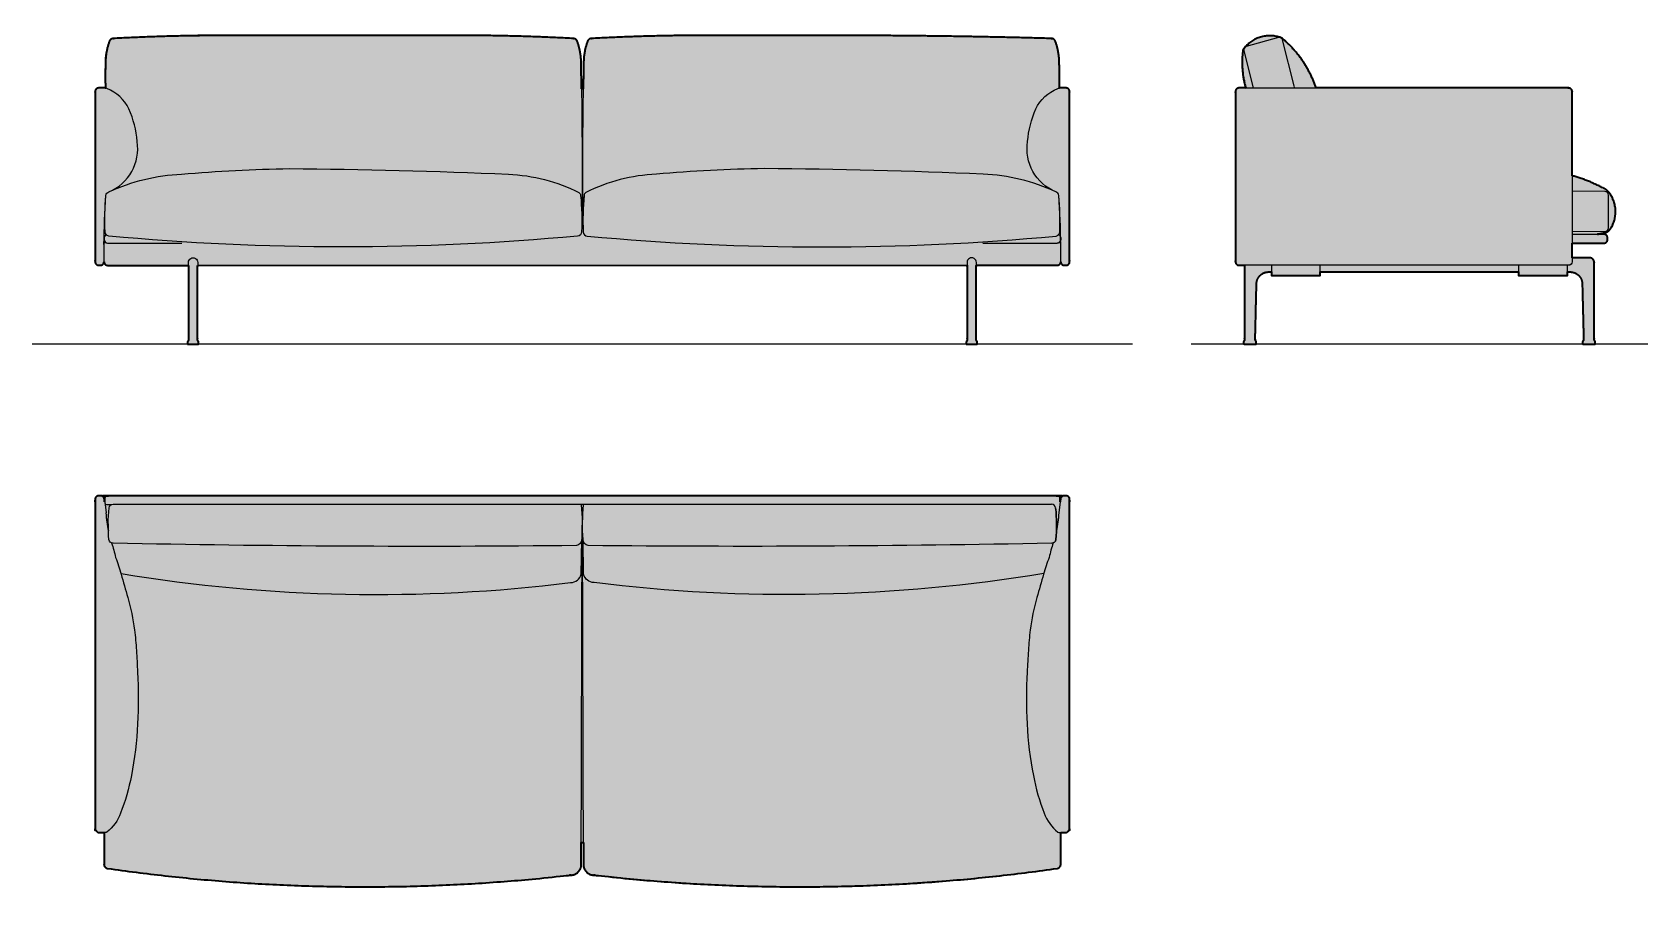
# Model space of a CAD drawing. Header units: millimetres. Extents: x 0 to 3647, y -1238 to 703.
import ezdxf

# ---------------------------------------------------------------- set-up
doc = ezdxf.new("R2010")
doc.units = ezdxf.units.MM
doc.layers.add('Blocks', color=7, linetype='Continuous')
doc.layers.add('Blocks$Fill', color=7, linetype='Continuous', true_color=0xffffff)
for name, color, linetype, lineweight, true_color in [('Blocks$Inner', 7, 'Continuous', 25, 0x007f00), ('Blocks$Outline', 7, 'Continuous', 35, 0xff3f3f), ('Groud', 7, 'Continuous', 25, 0x243775)]:
    doc.layers.add(name, color=color, linetype=linetype, lineweight=lineweight, true_color=true_color)

# ---------------------------------------------------------------- blocks, each defined once
blk = doc.blocks.new('Outline Sofa 3-seater Front')
at = {"layer": 'Blocks$Fill'}
blk.add_hatch(color=256, dxfattribs=at).paths.add_polyline_path([(2318.6, 577.7), (2318.6, 577.8), (2318.9, 591.5), (2319.1, 605.1), (2318.9, 618.8), (2318.5, 632.5), (2318.5, 635.6), (2318.4, 638.7), (2318.3, 641.8), (2318.1, 644.9), (2317.8, 648), (2317.5, 651.1), (2317.1, 654.2), (2316.6, 657.3), (2316.1, 660.4), (2315.4, 663.5), (2314.7, 666.5), (2314, 669.5), (2313.1, 672.5), (2312.2, 675.5), (2311.3, 678.4), (2310.3, 681.4), (2310.2, 681.6), (2310.2, 681.7), (2310.1, 681.9), (2310.1, 682.1), (2310, 682.3), (2310, 682.5), (2309.9, 682.7), (2309.9, 682.8), (2309.8, 683), (2309.7, 683.2), (2309.6, 683.4), (2309.6, 683.6), (2309.5, 683.7), (2309.4, 683.9), (2309.3, 684.1), (2309.2, 684.3), (2309.1, 684.4), (2309, 684.6), (2308.9, 684.8), (2308.8, 685), (2308.7, 685.1), (2308.6, 685.3), (2308.5, 685.5), (2308.3, 685.6), (2308.2, 685.8), (2308.1, 685.9), (2307.9, 686.1), (2307.8, 686.2), (2307.7, 686.4), (2307.5, 686.5), (2307.4, 686.7), (2307.2, 686.8), (2307.1, 687), (2306.9, 687.1), (2306.8, 687.2), (2306.6, 687.4), (2306.4, 687.5), (2306.3, 687.6), (2306.1, 687.7), (2305.9, 687.8), (2305.8, 687.9), (2305.6, 688.1), (2305.4, 688.2), (2305.2, 688.3), (2305.1, 688.3), (2304.9, 688.4), (2304.7, 688.5), (2304.5, 688.6), (2304.3, 688.7), (2304.1, 688.8), (2304, 688.8), (2303.8, 688.9), (2303.6, 689), (2303.4, 689), (2303.2, 689.1), (2303, 689.1), (2302.8, 689.2), (2302.7, 689.2), (2302.5, 689.3), (2302.3, 689.3), (2302.1, 689.3), (2301.9, 689.4), (2301.7, 689.4), (2301.5, 689.4), (1768, 696.2), (1652.9, 696.2), (1537.8, 696.2), (1399.7, 694.9), (1261.7, 689.4), (1261.5, 689.4), (1261.3, 689.4), (1261.1, 689.3), (1260.9, 689.3), (1260.7, 689.3), (1260.5, 689.2), (1260.4, 689.2), (1260.2, 689.1), (1260, 689.1), (1259.8, 689), (1259.6, 689), (1259.4, 688.9), (1259.2, 688.8), (1259.1, 688.8), (1258.9, 688.7), (1258.7, 688.6), (1258.5, 688.5), (1258.3, 688.4), (1258.1, 688.3), (1258, 688.3), (1257.8, 688.2), (1257.6, 688.1), (1257.4, 687.9), (1257.3, 687.8), (1257.1, 687.7), (1256.9, 687.6), (1256.8, 687.5), (1256.6, 687.4), (1256.4, 687.2), (1256.3, 687.1), (1256.1, 687), (1256, 686.8), (1255.8, 686.7), (1255.7, 686.5), (1255.5, 686.4), (1255.4, 686.2), (1255.3, 686.1), (1255.1, 685.9), (1255, 685.8), (1254.9, 685.6), (1254.7, 685.5), (1254.6, 685.3), (1254.5, 685.1), (1254.4, 685), (1254.3, 684.8), (1254.2, 684.6), (1254.1, 684.4), (1254, 684.3), (1253.9, 684.1), (1253.8, 683.9), (1253.7, 683.7), (1253.6, 683.6), (1253.6, 683.4), (1253.5, 683.2), (1253.4, 683), (1253.3, 682.8), (1253.3, 682.7), (1253.2, 682.5), (1253.2, 682.3), (1253.1, 682.1), (1253.1, 681.9), (1253, 681.7), (1253, 681.6), (1252.9, 681.4), (1251.9, 678.4), (1251, 675.5), (1250.1, 672.5), (1249.2, 669.5), (1248.5, 666.5), (1247.8, 663.5), (1247.2, 660.4), (1246.6, 657.3), (1246.1, 654.2), (1245.7, 651.1), (1245.4, 648), (1245.1, 644.9), (1244.9, 641.8), (1244.8, 638.7), (1244.7, 635.6), (1244.7, 632.5), (1243.6, 575.9), (1240, 575.9), (1239, 632.5), (1239, 635.6), (1239, 638.7), (1238.8, 641.8), (1238.6, 644.9), (1238.4, 648), (1238, 651.1), (1237.6, 654.2), (1237.1, 657.3), (1236.6, 660.4), (1235.9, 663.5), (1235.3, 666.5), (1234.5, 669.5), (1233.7, 672.5), (1232.8, 675.5), (1231.8, 678.4), (1230.8, 681.4), (1230.7, 681.6), (1230.7, 681.7), (1230.7, 681.9), (1230.6, 682.1), (1230.6, 682.3), (1230.5, 682.5), (1230.4, 682.7), (1230.4, 682.8), (1230.3, 683), (1230.2, 683.2), (1230.2, 683.4), (1230.1, 683.6), (1230, 683.7), (1229.9, 683.9), (1229.8, 684.1), (1229.7, 684.3), (1229.6, 684.4), (1229.5, 684.6), (1229.4, 684.8), (1229.3, 685), (1229.2, 685.1), (1229.1, 685.3), (1229, 685.5), (1228.9, 685.6), (1228.7, 685.8), (1228.6, 685.9), (1228.5, 686.1), (1228.3, 686.2), (1228.2, 686.4), (1228, 686.5), (1227.9, 686.7), (1227.7, 686.8), (1227.6, 687), (1227.4, 687.1), (1227.3, 687.2), (1227.1, 687.4), (1227, 687.5), (1226.8, 687.6), (1226.6, 687.7), (1226.5, 687.8), (1226.3, 687.9), (1226.1, 688.1), (1225.9, 688.2), (1225.8, 688.3), (1225.6, 688.3), (1225.4, 688.4), (1225.2, 688.5), (1225, 688.6), (1224.9, 688.7), (1224.7, 688.8), (1224.5, 688.8), (1224.3, 688.9), (1224.1, 689), (1223.9, 689), (1223.7, 689.1), (1223.6, 689.1), (1223.4, 689.2), (1223.2, 689.2), (1223, 689.3), (1222.8, 689.3), (1222.6, 689.3), (1222.4, 689.4), (1222.2, 689.4), (1222.1, 689.4), (1084.1, 694.9), (946, 696.2), (580.9, 696.2), (465.8, 696.2), (323.9, 694.9), (182.2, 689.4), (182, 689.4), (181.8, 689.4), (181.6, 689.3), (181.4, 689.3), (181.3, 689.3), (181.1, 689.2), (180.9, 689.2), (180.7, 689.1), (180.5, 689.1), (180.3, 689), (180.1, 689), (179.9, 688.9), (179.8, 688.8), (179.6, 688.8), (179.4, 688.7), (179.2, 688.6), (179, 688.5), (178.8, 688.4), (178.7, 688.3), (178.5, 688.3), (178.3, 688.2), (178.1, 688.1), (178, 687.9), (177.8, 687.8), (177.6, 687.7), (177.5, 687.6), (177.3, 687.5), (177.1, 687.4), (177, 687.2), (176.8, 687.1), (176.7, 687), (176.5, 686.8), (176.4, 686.7), (176.2, 686.5), (176.1, 686.4), (175.9, 686.2), (175.8, 686.1), (175.7, 685.9), (175.5, 685.8), (175.4, 685.6), (175.3, 685.5), (175.2, 685.3), (175, 685.1), (174.9, 685), (174.8, 684.8), (174.7, 684.6), (174.6, 684.4), (174.5, 684.3), (174.4, 684.1), (174.3, 683.9), (174.2, 683.7), (174.2, 683.6), (174.1, 683.4), (174, 683.2), (173.9, 683), (173.9, 682.8), (173.8, 682.7), (173.7, 682.5), (173.7, 682.3), (173.6, 682.1), (173.6, 681.9), (173.5, 681.7), (173.5, 681.6), (173.5, 681.4), (172.4, 678.4), (171.5, 675.5), (170.6, 672.5), (169.8, 669.5), (169, 666.5), (168.3, 663.5), (167.7, 660.4), (167.1, 657.3), (166.6, 654.2), (166.2, 651.1), (165.9, 648), (165.6, 644.9), (165.4, 641.8), (165.3, 638.7), (165.2, 635.6), (165.3, 632.5), (164.8, 618.8), (164.7, 605.1), (164.8, 591.5), (165.2, 577.8), (165.2, 577.7), (165, 577.7), (164.8, 577.8), (164.6, 577.8), (164.4, 577.8), (149.8, 577.8), (149.7, 577.8), (149.5, 577.8), (149.3, 577.8), (149.1, 577.7), (148.9, 577.7), (148.8, 577.7), (148.6, 577.7), (148.4, 577.6), (148.2, 577.6), (148, 577.6), (147.8, 577.5), (147.6, 577.5), (147.5, 577.4), (147.3, 577.3), (147.1, 577.3), (146.9, 577.2), (146.7, 577.1), (146.5, 577), (146.4, 577), (146.2, 576.9), (146, 576.8), (145.8, 576.7), (145.6, 576.6), (145.5, 576.5), (145.3, 576.3), (145.1, 576.2), (145, 576.1), (144.8, 576), (144.6, 575.8), (144.5, 575.7), (144.3, 575.6), (144.2, 575.4), (144.1, 575.3), (143.9, 575.1), (143.8, 575), (143.6, 574.8), (143.5, 574.6), (143.4, 574.5), (143.3, 574.3), (143.2, 574.1), (143.1, 574), (142.9, 573.8), (142.8, 573.6), (142.8, 573.4), (142.7, 573.3), (142.6, 573.1), (142.5, 572.9), (142.4, 572.7), (142.4, 572.5), (142.3, 572.3), (142.2, 572.2), (142.2, 572), (142.1, 571.8), (142.1, 571.6), (142, 571.4), (142, 571.2), (142, 571), (141.9, 570.9), (141.9, 570.7), (141.9, 570.5), (141.9, 570.3), (141.9, 570.1), (141.9, 570), (141.9, 569.8), (141.9, 185.7), (141.9, 185.6), (141.9, 185.4), (141.9, 185.2), (141.9, 185), (141.9, 184.8), (141.9, 184.7), (142, 184.5), (142, 184.3), (142, 184.1), (142.1, 183.9), (142.1, 183.7), (142.2, 183.5), (142.2, 183.4), (142.3, 183.2), (142.4, 183), (142.4, 182.8), (142.5, 182.6), (142.6, 182.4), (142.7, 182.3), (142.8, 182.1), (142.9, 181.9), (143, 181.7), (143.1, 181.5), (143.2, 181.4), (143.3, 181.2), (143.4, 181), (143.5, 180.9), (143.7, 180.7), (143.8, 180.5), (143.9, 180.4), (144.1, 180.2), (144.2, 180.1), (144.4, 179.9), (144.5, 179.8), (144.7, 179.7), (144.8, 179.5), (145, 179.4), (145.1, 179.3), (145.3, 179.2), (145.5, 179), (145.7, 178.9), (145.8, 178.8), (146, 178.7), (146.2, 178.6), (146.4, 178.5), (146.5, 178.5), (146.7, 178.4), (146.9, 178.3), (147.1, 178.2), (147.3, 178.2), (147.5, 178.1), (147.7, 178.1), (147.8, 178), (148, 178), (148.2, 177.9), (148.4, 177.9), (148.6, 177.8), (148.8, 177.8), (149, 177.8), (149.1, 177.8), (149.3, 177.8), (149.5, 177.8), (149.7, 177.7), (149.9, 177.7), (153.8, 177.7), (154, 177.7), (154.2, 177.7), (154.4, 177.7), (154.6, 177.8), (154.8, 177.8), (155, 177.8), (155.2, 177.8), (155.4, 177.9), (155.6, 177.9), (155.8, 177.9), (156, 178), (156.2, 178), (156.4, 178.1), (156.5, 178.2), (156.7, 178.2), (156.9, 178.3), (157.1, 178.4), (157.3, 178.5), (157.5, 178.5), (157.7, 178.6), (157.8, 178.7), (158, 178.8), (158.2, 178.9), (158.3, 179), (158.5, 179.2), (158.7, 179.3), (158.8, 179.4), (159, 179.5), (159.1, 179.6), (159.3, 179.8), (159.4, 179.9), (159.5, 180), (159.7, 180.2), (159.8, 180.3), (159.9, 180.4), (160, 180.6), (160.2, 180.7), (160.3, 180.9), (160.4, 181), (160.5, 181.2), (160.6, 181.3), (160.7, 181.5), (160.8, 181.6), (160.9, 181.8), (161, 182), (161.1, 182.1), (161.1, 182.3), (161.2, 182.5), (161.3, 182.7), (161.4, 182.8), (161.4, 183), (161.5, 183.2), (161.5, 183.4), (161.6, 183.6), (161.6, 183.8), (161.7, 183.9), (161.7, 184.1), (161.8, 184.3), (161.8, 184.5), (161.8, 184.7), (161.8, 184.9), (161.8, 185), (161.9, 185.2), (161.9, 185.4), (161.9, 185.2), (161.9, 185.1), (161.9, 184.9), (161.9, 184.7), (161.9, 184.5), (162, 184.3), (162, 184.2), (162, 184), (162.1, 183.8), (162.1, 183.6), (162.2, 183.4), (162.2, 183.2), (162.3, 183.1), (162.3, 182.9), (162.4, 182.7), (162.5, 182.5), (162.6, 182.3), (162.6, 182.2), (162.7, 182), (162.8, 181.8), (162.9, 181.6), (163, 181.5), (163.1, 181.3), (163.2, 181.1), (163.4, 181), (163.5, 180.8), (163.6, 180.6), (163.7, 180.5), (163.9, 180.3), (164, 180.2), (164.1, 180), (164.3, 179.9), (164.4, 179.7), (164.6, 179.6), (164.7, 179.5), (164.9, 179.3), (165.1, 179.2), (165.2, 179.1), (165.4, 179), (165.6, 178.9), (165.7, 178.8), (165.9, 178.7), (166.1, 178.6), (166.2, 178.5), (166.4, 178.4), (166.6, 178.3), (166.8, 178.2), (167, 178.2), (167.2, 178.1), (167.3, 178), (167.5, 178), (167.7, 177.9), (167.9, 177.9), (168.1, 177.8), (168.2, 177.8), (168.4, 177.7), (168.6, 177.7), (168.8, 177.7), (169, 177.7), (169.2, 177.6), (169.3, 177.6), (169.5, 177.6), (169.7, 177.6), (169.9, 177.6), (352.4, 177.6), (352.5, 177.4), (352.5, 177.3), (352.6, 177.1), (352.6, 176.9), (352.7, 176.7), (352.7, 176.6), (352.7, 176.4), (352.8, 176.2), (352.8, 176), (352.8, 175.8), (352.8, 175.6), (352.8, 175.5), (352.9, 175.3), (352.9, 175.1), (352.9, 174.9), (352.9, 174.7), (352.9, 11.7), (352.9, 11.5), (352.9, 11.3), (352.8, 11.1), (352.8, 10.9), (352.8, 10.7), (352.8, 10.5), (352.8, 10.3), (352.7, 10.1), (352.7, 9.9), (352.7, 9.7), (352.6, 9.5), (352.6, 9.3), (352.6, 9.1), (352.5, 8.9), (352.5, 8.7), (352.4, 8.5), (352.4, 8.4), (352.3, 8.3), (352.3, 8.2), (352.2, 8), (352.2, 7.9), (352.1, 7.8), (352.1, 7.7), (352, 7.6), (352, 7.5), (351.9, 7.4), (351.8, 7.2), (351.8, 7.1), (351.7, 7), (351.6, 6.9), (351.5, 6.8), (351.5, 6.7), (351.4, 6.6), (351.3, 6.5), (351.2, 6.4), (351.2, 6.3), (351.1, 6.2), (351, 6.1), (351, 6), (350.9, 5.9), (350.9, 5.8), (350.8, 5.7), (350.8, 5.6), (350.7, 5.4), (350.7, 5.3), (350.6, 5.2), (350.6, 5.1), (350.6, 5), (350.5, 4.8), (350.5, 4.6), (350.5, 4.5), (350.4, 4.5), (350.4, 4.4), (350.4, 4.3), (350.4, 4.2), (350.4, 4.1), (350.4, 4), (350.4, 3.9), (350.4, 3.8), (350.4, 3.6), (350.4, 0.7), (350.4, 0.7), (350.4, 0.7), (350.4, 0.6), (350.4, 0.6), (350.4, 0.6), (350.4, 0.6), (350.4, 0.5), (350.4, 0.5), (350.4, 0.5), (350.4, 0.5), (350.4, 0.5), (350.4, 0.4), (350.4, 0.4), (350.4, 0.4), (350.4, 0.4), (350.4, 0.3), (350.4, 0.3), (350.5, 0.3), (350.5, 0.3), (350.5, 0.2), (350.5, 0.2), (350.5, 0.2), (350.5, 0.2), (350.5, 0.2), (350.5, 0.1), (350.6, 0.1), (350.6, 0.1), (350.6, 0.1), (350.6, 0.1), (350.6, 0), (350.6, 0), (350.7, 0), (350.7, 0), (350.7, 0), (350.7, 0), (350.7, -0.1), (350.7, -0.1), (350.8, -0.1), (350.8, -0.1), (350.8, -0.1), (350.8, -0.1), (350.8, -0.1), (350.9, -0.2), (350.9, -0.2), (350.9, -0.2), (350.9, -0.2), (351, -0.2), (351, -0.2), (351, -0.2), (351, -0.2), (351, -0.2), (351.1, -0.2), (351.1, -0.2), (351.1, -0.3), (351.1, -0.3), (351.2, -0.3), (351.2, -0.3), (351.2, -0.3), (351.2, -0.3), (351.3, -0.3), (351.3, -0.3), (351.3, -0.3), (351.3, -0.3), (351.4, -0.3), (374.4, -0.3), (374.4, -0.3), (374.4, -0.3), (374.4, -0.3), (374.5, -0.3), (374.5, -0.3), (374.5, -0.3), (374.5, -0.3), (374.5, -0.3), (374.6, -0.3), (374.6, -0.3), (374.6, -0.3), (374.6, -0.2), (374.7, -0.2), (374.7, -0.2), (374.7, -0.2), (374.7, -0.2), (374.8, -0.2), (374.8, -0.2), (374.8, -0.2), (374.8, -0.2), (374.8, -0.2), (374.9, -0.1), (374.9, -0.1), (374.9, -0.1), (374.9, -0.1), (375, -0.1), (375, -0.1), (375, -0.1), (375, 0), (375, 0), (375.1, 0), (375.1, 0), (375.1, 0), (375.1, 0), (375.1, 0.1), (375.1, 0.1), (375.2, 0.1), (375.2, 0.1), (375.2, 0.1), (375.2, 0.2), (375.2, 0.2), (375.2, 0.2), (375.2, 0.2), (375.3, 0.3), (375.3, 0.3), (375.3, 0.3), (375.3, 0.3), (375.3, 0.3), (375.3, 0.4), (375.3, 0.4), (375.3, 0.4), (375.3, 0.4), (375.3, 0.5), (375.3, 0.5), (375.3, 0.5), (375.3, 0.5), (375.3, 0.6), (375.4, 0.6), (375.4, 0.6), (375.4, 0.6), (375.4, 0.7), (375.4, 0.7), (375.4, 0.7), (375.4, 0.7), (375.4, 3.7), (375.4, 3.8), (375.4, 3.9), (375.3, 4), (375.3, 4.1), (375.3, 4.2), (375.3, 4.3), (375.3, 4.4), (375.3, 4.5), (375.3, 4.6), (375.2, 4.7), (375.2, 4.8), (375.2, 4.9), (375.2, 5), (375.1, 5.1), (375.1, 5.2), (375.1, 5.3), (375, 5.4), (375, 5.5), (374.9, 5.6), (374.9, 5.7), (374.9, 5.8), (374.8, 5.9), (374.8, 6), (374.7, 6.1), (374.7, 6.1), (374.6, 6.2), (374.6, 6.3), (374.5, 6.4), (374.4, 6.5), (374.4, 6.6), (374.3, 6.6), (374.3, 6.7), (374.2, 6.8), (374.1, 6.9), (374, 7), (374, 7.1), (373.9, 7.2), (373.8, 7.4), (373.8, 7.5), (373.7, 7.6), (373.7, 7.7), (373.6, 7.8), (373.5, 7.9), (373.5, 8), (373.5, 8.2), (373.4, 8.3), (373.4, 8.4), (373.3, 8.5), (373.3, 8.7), (373.2, 8.9), (373.2, 9.1), (373.1, 9.3), (373.1, 9.5), (373.1, 9.7), (373, 9.9), (373, 10.1), (373, 10.2), (372.9, 10.4), (372.9, 10.6), (372.9, 10.8), (372.9, 11), (372.9, 11.2), (372.9, 11.4), (372.9, 11.6), (372.9, 11.7), (372.9, 174.7), (372.9, 174.9), (372.9, 175.1), (372.9, 175.3), (372.9, 175.5), (372.9, 175.6), (372.9, 175.8), (372.9, 176), (373, 176.2), (373, 176.4), (373, 176.6), (373.1, 176.7), (373.1, 176.9), (373.2, 177.1), (373.2, 177.3), (373.3, 177.4), (373.4, 177.6), (2110.3, 177.7), (2110.4, 177.5), (2110.5, 177.4), (2110.5, 177.2), (2110.6, 177), (2110.6, 176.8), (2110.7, 176.6), (2110.7, 176.4), (2110.8, 176.2), (2110.8, 176.1), (2110.8, 175.9), (2110.8, 175.7), (2110.9, 175.5), (2110.9, 175.3), (2110.9, 175.1), (2110.9, 174.9), (2110.9, 174.7), (2110.9, 11.7), (2110.9, 11.6), (2110.9, 11.4), (2110.9, 11.2), (2110.8, 11), (2110.8, 10.8), (2110.8, 10.6), (2110.8, 10.4), (2110.8, 10.2), (2110.7, 10.1), (2110.7, 9.9), (2110.7, 9.7), (2110.6, 9.5), (2110.6, 9.3), (2110.6, 9.1), (2110.5, 8.9), (2110.5, 8.7), (2110.4, 8.5), (2110.4, 8.4), (2110.3, 8.3), (2110.3, 8.2), (2110.2, 8), (2110.2, 7.9), (2110.1, 7.8), (2110.1, 7.7), (2110, 7.6), (2110, 7.5), (2109.9, 7.4), (2109.8, 7.2), (2109.8, 7.1), (2109.7, 7), (2109.6, 6.9), (2109.5, 6.8), (2109.5, 6.7), (2109.4, 6.6), (2109.3, 6.6), (2109.3, 6.5), (2109.2, 6.4), (2109.2, 6.3), (2109.1, 6.2), (2109.1, 6.1), (2109, 6.1), (2109, 6), (2108.9, 5.9), (2108.9, 5.8), (2108.8, 5.7), (2108.8, 5.6), (2108.7, 5.5), (2108.7, 5.4), (2108.7, 5.3), (2108.6, 5.2), (2108.6, 5.1), (2108.6, 5), (2108.5, 4.9), (2108.5, 4.8), (2108.5, 4.7), (2108.5, 4.6), (2108.5, 4.5), (2108.4, 4.4), (2108.4, 4.3), (2108.4, 4.2), (2108.4, 4.1), (2108.4, 4), (2108.4, 3.9), (2108.4, 3.8), (2108.4, 3.7), (2108.4, 0.7), (2108.4, 0.7), (2108.4, 0.7), (2108.4, 0.7), (2108.4, 0.6), (2108.4, 0.6), (2108.4, 0.6), (2108.4, 0.6), (2108.4, 0.5), (2108.4, 0.5), (2108.4, 0.5), (2108.4, 0.5), (2108.4, 0.4), (2108.4, 0.4), (2108.4, 0.4), (2108.4, 0.4), (2108.4, 0.3), (2108.4, 0.3), (2108.5, 0.3), (2108.5, 0.3), (2108.5, 0.3), (2108.5, 0.2), (2108.5, 0.2), (2108.5, 0.2), (2108.5, 0.2), (2108.5, 0.1), (2108.6, 0.1), (2108.6, 0.1), (2108.6, 0.1), (2108.6, 0.1), (2108.6, 0), (2108.6, 0), (2108.7, 0), (2108.7, 0), (2108.7, 0), (2108.7, 0), (2108.7, -0.1), (2108.8, -0.1), (2108.8, -0.1), (2108.8, -0.1), (2108.8, -0.1), (2108.8, -0.1), (2108.9, -0.1), (2108.9, -0.2), (2108.9, -0.2), (2108.9, -0.2), (2109, -0.2), (2109, -0.2), (2109, -0.2), (2109, -0.2), (2109, -0.2), (2109.1, -0.2), (2109.1, -0.2), (2109.1, -0.3), (2109.1, -0.3), (2109.2, -0.3), (2109.2, -0.3), (2109.2, -0.3), (2109.2, -0.3), (2109.3, -0.3), (2109.3, -0.3), (2109.3, -0.3), (2109.3, -0.3), (2109.3, -0.3), (2109.4, -0.3), (2132.4, -0.3), (2132.4, -0.3), (2132.4, -0.3), (2132.4, -0.3), (2132.5, -0.3), (2132.5, -0.3), (2132.5, -0.3), (2132.5, -0.3), (2132.6, -0.3), (2132.6, -0.3), (2132.6, -0.3), (2132.6, -0.2), (2132.7, -0.2), (2132.7, -0.2), (2132.7, -0.2), (2132.7, -0.2), (2132.7, -0.2), (2132.8, -0.2), (2132.8, -0.2), (2132.8, -0.2), (2132.8, -0.2), (2132.9, -0.2), (2132.9, -0.1), (2132.9, -0.1), (2132.9, -0.1), (2132.9, -0.1), (2133, -0.1), (2133, -0.1), (2133, -0.1), (2133, 0), (2133, 0), (2133.1, 0), (2133.1, 0), (2133.1, 0), (2133.1, 0), (2133.1, 0.1), (2133.1, 0.1), (2133.2, 0.1), (2133.2, 0.1), (2133.2, 0.1), (2133.2, 0.2), (2133.2, 0.2), (2133.2, 0.2), (2133.2, 0.2), (2133.2, 0.2), (2133.3, 0.3), (2133.3, 0.3), (2133.3, 0.3), (2133.3, 0.3), (2133.3, 0.4), (2133.3, 0.4), (2133.3, 0.4), (2133.3, 0.4), (2133.3, 0.5), (2133.3, 0.5), (2133.3, 0.5), (2133.3, 0.5), (2133.3, 0.5), (2133.4, 0.6), (2133.4, 0.6), (2133.4, 0.6), (2133.4, 0.6), (2133.4, 0.7), (2133.4, 0.7), (2133.4, 0.7), (2133.4, 3.6), (2133.4, 3.8), (2133.4, 3.9), (2133.3, 4), (2133.3, 4.1), (2133.3, 4.2), (2133.3, 4.3), (2133.3, 4.4), (2133.3, 4.5), (2133.3, 4.5), (2133.3, 4.6), (2133.2, 4.8), (2133.2, 5), (2133.1, 5.1), (2133.1, 5.2), (2133.1, 5.3), (2133, 5.4), (2133, 5.6), (2132.9, 5.7), (2132.9, 5.8), (2132.8, 5.9), (2132.7, 6), (2132.7, 6.1), (2132.6, 6.2), (2132.6, 6.3), (2132.5, 6.4), (2132.4, 6.5), (2132.3, 6.6), (2132.3, 6.7), (2132.2, 6.8), (2132.1, 6.9), (2132, 7), (2132, 7.1), (2131.9, 7.2), (2131.8, 7.4), (2131.8, 7.5), (2131.7, 7.6), (2131.7, 7.7), (2131.6, 7.8), (2131.5, 7.9), (2131.5, 8), (2131.5, 8.2), (2131.4, 8.3), (2131.4, 8.4), (2131.3, 8.5), (2131.3, 8.7), (2131.2, 8.9), (2131.2, 9.1), (2131.1, 9.3), (2131.1, 9.5), (2131, 9.7), (2131, 9.9), (2131, 10.1), (2131, 10.3), (2130.9, 10.5), (2130.9, 10.7), (2130.9, 10.9), (2130.9, 11.1), (2130.9, 11.3), (2130.9, 11.5), (2130.9, 11.7), (2130.9, 174.7), (2130.9, 174.9), (2130.9, 175.1), (2130.9, 175.3), (2130.9, 175.5), (2130.9, 175.7), (2130.9, 175.9), (2130.9, 176.1), (2131, 176.2), (2131, 176.4), (2131, 176.6), (2131.1, 176.8), (2131.1, 177), (2131.2, 177.2), (2131.2, 177.4), (2131.3, 177.5), (2131.4, 177.7), (2313.9, 177.7), (2314, 177.7), (2314.2, 177.7), (2314.4, 177.7), (2314.6, 177.8), (2314.7, 177.8), (2314.9, 177.8), (2315.1, 177.8), (2315.3, 177.9), (2315.5, 177.9), (2315.6, 177.9), (2315.8, 178), (2316, 178), (2316.2, 178.1), (2316.4, 178.1), (2316.6, 178.2), (2316.7, 178.3), (2316.9, 178.3), (2317.1, 178.4), (2317.3, 178.5), (2317.4, 178.6), (2317.6, 178.7), (2317.8, 178.8), (2318, 178.9), (2318.1, 179), (2318.3, 179.1), (2318.5, 179.2), (2318.6, 179.3), (2318.8, 179.4), (2318.9, 179.5), (2319.1, 179.7), (2319.3, 179.8), (2319.4, 179.9), (2319.5, 180.1), (2319.7, 180.2), (2319.8, 180.4), (2320, 180.5), (2320.1, 180.7), (2320.2, 180.8), (2320.3, 181), (2320.4, 181.2), (2320.6, 181.3), (2320.7, 181.5), (2320.8, 181.7), (2320.9, 181.8), (2321, 182), (2321, 182.2), (2321.1, 182.4), (2321.2, 182.5), (2321.3, 182.7), (2321.4, 182.9), (2321.4, 183.1), (2321.5, 183.3), (2321.5, 183.4), (2321.6, 183.6), (2321.6, 183.8), (2321.7, 184), (2321.7, 184.2), (2321.7, 184.4), (2321.8, 184.5), (2321.8, 184.7), (2321.8, 184.9), (2321.8, 185.1), (2321.9, 185.2), (2321.9, 185.4), (2321.9, 185.2), (2321.9, 185), (2321.9, 184.9), (2321.9, 184.7), (2321.9, 184.5), (2322, 184.3), (2322, 184.1), (2322, 183.9), (2322.1, 183.8), (2322.1, 183.6), (2322.2, 183.4), (2322.2, 183.2), (2322.3, 183), (2322.4, 182.8), (2322.4, 182.7), (2322.5, 182.5), (2322.6, 182.3), (2322.7, 182.1), (2322.7, 182), (2322.8, 181.8), (2322.9, 181.6), (2323, 181.5), (2323.1, 181.3), (2323.2, 181.2), (2323.3, 181), (2323.5, 180.9), (2323.6, 180.7), (2323.7, 180.6), (2323.8, 180.4), (2323.9, 180.3), (2324.1, 180.2), (2324.2, 180), (2324.3, 179.9), (2324.5, 179.8), (2324.6, 179.6), (2324.8, 179.5), (2324.9, 179.4), (2325.1, 179.3), (2325.2, 179.2), (2325.4, 179), (2325.6, 178.9), (2325.7, 178.8), (2325.9, 178.7), (2326.1, 178.6), (2326.3, 178.5), (2326.4, 178.5), (2326.6, 178.4), (2326.8, 178.3), (2327, 178.2), (2327.2, 178.2), (2327.4, 178.1), (2327.6, 178), (2327.8, 178), (2327.9, 177.9), (2328.1, 177.9), (2328.3, 177.9), (2328.5, 177.8), (2328.7, 177.8), (2328.9, 177.8), (2329.1, 177.8), (2329.3, 177.7), (2329.5, 177.7), (2329.7, 177.7), (2329.9, 177.7), (2333.9, 177.7), (2334, 177.7), (2334.2, 177.8), (2334.4, 177.8), (2334.6, 177.8), (2334.8, 177.8), (2334.9, 177.8), (2335.1, 177.8), (2335.3, 177.9), (2335.5, 177.9), (2335.7, 178), (2335.9, 178), (2336.1, 178.1), (2336.3, 178.1), (2336.4, 178.2), (2336.6, 178.2), (2336.8, 178.3), (2337, 178.4), (2337.2, 178.5), (2337.4, 178.5), (2337.5, 178.6), (2337.7, 178.7), (2337.9, 178.8), (2338.1, 178.9), (2338.2, 179), (2338.4, 179.2), (2338.6, 179.3), (2338.7, 179.4), (2338.9, 179.5), (2339.1, 179.7), (2339.2, 179.8), (2339.4, 179.9), (2339.5, 180.1), (2339.7, 180.2), (2339.8, 180.4), (2339.9, 180.5), (2340.1, 180.7), (2340.2, 180.9), (2340.3, 181), (2340.4, 181.2), (2340.6, 181.4), (2340.7, 181.5), (2340.8, 181.7), (2340.9, 181.9), (2341, 182.1), (2341.1, 182.3), (2341.1, 182.4), (2341.2, 182.6), (2341.3, 182.8), (2341.4, 183), (2341.4, 183.2), (2341.5, 183.4), (2341.6, 183.5), (2341.6, 183.7), (2341.7, 183.9), (2341.7, 184.1), (2341.7, 184.3), (2341.8, 184.5), (2341.8, 184.7), (2341.8, 184.8), (2341.8, 185), (2341.8, 185.2), (2341.9, 185.4), (2341.9, 185.6), (2341.9, 185.7), (2341.9, 569.8), (2341.9, 570), (2341.9, 570.1), (2341.8, 570.3), (2341.8, 570.5), (2341.8, 570.7), (2341.8, 570.9), (2341.8, 571), (2341.7, 571.2), (2341.7, 571.4), (2341.7, 571.6), (2341.6, 571.8), (2341.6, 572), (2341.5, 572.2), (2341.4, 572.3), (2341.4, 572.5), (2341.3, 572.7), (2341.2, 572.9), (2341.1, 573.1), (2341.1, 573.3), (2341, 573.4), (2340.9, 573.6), (2340.8, 573.8), (2340.7, 574), (2340.6, 574.1), (2340.5, 574.3), (2340.3, 574.5), (2340.2, 574.6), (2340.1, 574.8), (2340, 575), (2339.8, 575.1), (2339.7, 575.3), (2339.5, 575.4), (2339.4, 575.6), (2339.2, 575.7), (2339.1, 575.8), (2338.9, 576), (2338.8, 576.1), (2338.6, 576.2), (2338.4, 576.3), (2338.3, 576.5), (2338.1, 576.6), (2337.9, 576.7), (2337.7, 576.8), (2337.6, 576.9), (2337.4, 577), (2337.2, 577), (2337, 577.1), (2336.8, 577.2), (2336.6, 577.3), (2336.5, 577.3), (2336.3, 577.4), (2336.1, 577.5), (2335.9, 577.5), (2335.7, 577.6), (2335.5, 577.6), (2335.3, 577.6), (2335.2, 577.7), (2335, 577.7), (2334.8, 577.7), (2334.6, 577.7), (2334.4, 577.8), (2334.2, 577.8), (2334.1, 577.8), (2333.9, 577.8), (2319.3, 577.8), (2319.1, 577.8), (2318.9, 577.8), (2318.8, 577.7)], flags=0)
at = {"layer": 'Blocks$Inner'}
for p, q in [((141.9, 569.8), (141.9, 185.7)), ((164.4, 577.8), (149.8, 577.8)), ((165.2, 577.7), (165.2, 577.8)), ((2318.6, 577.7), (2318.6, 577.8)), ((2319.3, 577.8), (2333.9, 577.8)), ((2341.9, 569.8), (2341.9, 185.7)), ((161.9, 239.7), (161.9, 235.7)), ((161.9, 185.7), (161.9, 224.9)), ((2146.1, 227.7), (2313.9, 227.7)), ((2318.6, 229.4), (2321.9, 229.4)), ((2321.9, 239.7), (2321.9, 235.7)), ((2321.9, 185.6), (2321.9, 224.9)), ((2321.9, 185.7), (2321.9, 224.9)), ((352.4, 177.7), (352.4, 184.1)), ((373.4, 184.3), (373.4, 177.7)), ((2110.3, 184.3), (2110.3, 177.7)), ((2131.4, 177.7), (2131.4, 184.1)), ((149.9, 177.7), (153.8, 177.7)), ((352.4, 177.6), (169.9, 177.6)), ((352.9, 11.7), (352.9, 174.7)), ((372.9, 174.7), (372.9, 11.7)), ((2110.3, 177.7), (373.4, 177.6)), ((2110.9, 174.7), (2110.9, 11.7)), ((2130.9, 11.7), (2130.9, 174.7)), ((2131.4, 177.7), (2313.9, 177.7)), ((2333.9, 177.7), (2329.9, 177.7)), ((350.4, 0.7), (350.4, 3.6)), ((375.4, 3.7), (375.4, 0.7)), ((2108.4, 3.7), (2108.4, 0.7)), ((2133.4, 0.7), (2133.4, 3.6)), ((374.4, -0.3), (351.4, -0.3)), ((2109.4, -0.3), (2132.4, -0.3))]:
    blk.add_line(p, q, dxfattribs=at)
for points in [[(1240, 575.9), (1243.6, 575.9)], [(161.9, 185.6), (161.9, 229.4), (165.2, 229.2)], [(169.9, 227.7), (337.7, 227.7)]]:
    blk.add_lwpolyline(points, dxfattribs=at)
at = {"layer": 'Blocks$Inner', "extrusion": (0, 0, -1)}
for centre, radius, start, end in [((-440.5, -4181.2), 4877.4, 86.964, 90.2968), ((-970.6, -3927.5), 4623.8, 89.6952, 93.1181), ((-1588.1, 19274.6), 18578.4, 269.80029, 270.15524), ((-1717.6, 19274.6), 18578.4, 269.84476, 270.19971), ((-301.4, 634.7), 136.2, 359.0642, 20.0215), ((-183.3, 679.5), 9.99, 10.8795, 83.7068), ((-1221, 679.5), 9.99, 96.2932, 169.1205), ((-1102.8, 634.7), 136.2, 159.9785, 180.9358), ((-846.2, 604.1), 681.6, 357.789, 2.3919), ((10387.2, 405.9), 11628.4, 178.88354, 180.63424), ((-2347.4, 491.5), 90.7, 25.5083, 69.2841), ((-2319.3, 571.3), 6.5, 51.5641, 90), ((-2333.9, 569.8), 8, 90.1931, 180.0009), ((-2471.4, 439.9), 225, 4.4131, 23.7731), ((-2351.2, 440.7), 105.5, 292.5403, 9.0063), ((-354.4, -45.3), 428.9, 64.9721, 87.6694), ((-624.1, -2806.9), 3203, 84.8552, 89.2258), ((-493.5, -12705.9), 13102, 90.38214, 92.54301), ((-1058, -10.3), 393.8, 92.4501, 116.5715), ((-2286.8, 194.7), 2125.2, 0.8139, 3.7899), ((-828, 277.2), 664.3, 357.9239, 5.0073), ((-175.7, 334.4), 9.39, 5.0073, 72.497), ((-175.4, 334.5), 9.17, 4.5955, 74.0038), ((-1228.6, 334.4), 9.39, 126.1434, 174.9927), ((-576.2, 277.2), 664.3, 174.9927, 182.0761), ((-2310.8, 343.4), 0.0905, 204.5172, 272.0069), ((-174.2, 253.5), 10, 279.7369, 357.9239), ((-702.3, 5918.4), 5699.4, 264.6794, 275.3334), ((-1230.1, 253.5), 10, 182.0761, 265.9222), ((-2312.5, 237.1), 9.49, 188.4181, 261.5819), ((-2312.5, 238.3), 9.49, 117.6794, 171.5819), ((-169.9, 185.6), 8, 270, 0), ((-362.9, 184.1), 10.5, 0, 180.468), ((-2329.7, 185.6), 7.88, 268.8937, 0.9014), ((-2333.9, 185.7), 8, 180, 270), ((-2104.2, 175.1), 6.7, 156.4664, 182.9107), ((-2138.9, 174.9), 8.02, 358.4547, 20.2873), ((-355.4, 3.6), 5, 0.0003, 16.004), ((-351.4, 0.7), 1, 269.9997, 0.0003), ((-355.4, 3.6), 5.05, 16.004, 38.4425), ((-370.3, 3.6), 5.05, 141.5575, 178.4519), ((-374.4, 0.7), 1, 180, 270), ((-2105.2, 10.1), 5.38, 196.63, 218.4425), ((-2099.7, 11.7), 11.2, 180.5312, 196.6301), ((-2105.9, 11.7), 5, 180, 180.5312), ((-2142, 11.7), 11.2, 343.37, 0), ((-2136.5, 10.1), 5.38, 321.5575, 343.37)]:
    blk.add_arc(centre, radius, start, end, dxfattribs=at)
at = {"layer": 'Blocks$Inner'}
for centre, radius, start, end in [((516.1, 19274.6), 18578.4, 269.84476, 270.19971), ((786.3, 187640.5), 186944.3, 269.937043, 270.048939), ((1513.2, -3927.5), 4623.8, 89.6952, 93.1181), ((1815.5, -16561.7), 17258, 88.38616, 90.15786), ((1380.9, 634.7), 136.2, 159.9785, 180.9358), ((1262.8, 679.5), 9.99, 96.2932, 169.1205), ((2300.4, 679.5), 9.99, 10.8795, 83.7068), ((2182.3, 634.7), 136.2, 359.0642, 20.0215), ((10636.6, 415.3), 9394.4, 178.67535, 180.84243), ((1637.5, 604.1), 681.6, 357.789, 2.3919), ((149.9, 569.8), 8, 90.1931, 180.0009), ((164.4, 571.3), 6.5, 51.5641, 90), ((136.3, 491.5), 90.7, 25.5083, 69.2841), ((12.3, 439.9), 225, 4.4131, 23.7731), ((132.5, 440.7), 105.5, 292.5403, 9.0063), ((1425.8, -10.3), 393.8, 92.4501, 116.5715), ((1696.1, -2806.9), 3203, 90.7742, 95.1448), ((1565.5, -12706), 13102.1, 87.45699, 89.61786), ((2129.4, -45.3), 428.9, 64.9721, 87.6694), ((172.9, 343.4), 0.0905, 204.5172, 272.0069), ((1907.5, 277.2), 664.3, 174.9927, 182.0761), ((1255.1, 334.4), 9.39, 126.1434, 174.9927), ((2308.3, 334.5), 9.17, 4.5955, 74.0038), ((2308.1, 334.4), 9.39, 5.0073, 72.497), ((1655.7, 277.2), 664.3, 357.9239, 5.0073), ((196.9, 194.7), 2125.2, 0.8139, 3.7899), ((171.3, 238.3), 9.49, 117.6794, 171.5819), ((171.3, 237.1), 9.49, 188.4181, 261.5819), ((169.7, 235.1), 7.42, 233.0956, 271.4342), ((1253.7, 253.5), 10, 182.0761, 265.9222), ((1781.5, 5918.4), 5699.4, 264.6794, 275.3334), ((2309.5, 253.5), 10, 279.7369, 357.9239), ((2313.9, 235.2), 7.5, 270, 309.3441), ((149.9, 185.7), 8, 180, 270), ((154, 185.6), 7.88, 268.8937, 0.9014), ((2120.8, 184.1), 10.5, 0, 180.468), ((2313.9, 185.7), 8, 270.0043, 359.1631), ((344.8, 174.9), 8.02, 358.4547, 20.2873), ((379.6, 175.1), 6.7, 156.4664, 182.9107), ((347.2, 10.1), 5.38, 321.5575, 343.37), ((341.7, 11.7), 11.2, 343.37, 360), ((377.9, 11.7), 5, 180, 180.5312), ((384, 11.7), 11.2, 180.5312, 196.6301), ((378.5, 10.1), 5.38, 196.63, 218.4425), ((2113.4, 3.6), 5.05, 141.5575, 178.4519), ((2109.4, 0.7), 1, 180, 270), ((2128.3, 3.6), 5.05, 16.004, 38.4425), ((2132.4, 0.7), 1, 269.9997, 0.0003), ((2128.4, 3.6), 5, 0.0003, 16.004)]:
    blk.add_arc(centre, radius, start, end, dxfattribs=at)
at = {"layer": 'Blocks$Outline'}
for points in [[(1243.6, 575.9), (1240, 575.9)], [(169.9, 177.6), (352.4, 177.6)], [(373.4, 177.6), (2110.3, 177.7)], [(2131.4, 177.7), (2313.9, 177.7)]]:
    blk.add_lwpolyline(points, dxfattribs=at)
for points, weights, knots in [([(1240, 575.9), (1239.5, 604.2), (1239, 632.5), (1239.4, 657.7), (1230.8, 681.4), (1229.4, 688.6), (1222.1, 689.4), (1084.1, 696.9), (946, 696.2), (763.4, 696), (580.9, 696.2), (523.3, 696), (465.8, 696.2), (323.9, 696.9), (182.2, 689.4), (174.9, 688.6), (173.5, 681.4), (164.8, 657.7), (165.3, 632.5), (164.1, 605.1), (165.2, 577.8), (165.2, 577.8), (165.2, 577.7)], [0.999968740095, 0.999981408187, 1, 0.983322760898, 1, 0.804752705286, 1, 0.999553904007, 1, 0.999999523243, 1, 0.999995202667, 1, 0.999577101926, 1, 0.804752705286, 1, 0.983322760898, 1, 0.999193399833, 1, 1, 1], [-1276.521102, -1276.521102, -1276.521102, -1219.916427, -1219.916427, -1170.09395, -1170.09395, -1157.398792, -1157.398792, -881.166971, -881.166971, -516.072103, -516.072103, -400.977647, -400.977647, -117.271221, -117.271221, -104.576062, -104.576062, -54.753586, -54.753586, 0, 0, 0.117099, 0.117099, 0.117099]), ([(2318.6, 577.7), (2318.6, 577.8), (2318.6, 577.8), (2319.6, 605.1), (2318.5, 632.5), (2318.9, 657.7), (2310.3, 681.4), (2308.9, 688.6), (2301.5, 689.4), (2034.8, 696.9), (1768, 696.2), (1710.4, 696), (1652.9, 696.2), (1595.3, 696), (1537.8, 696.2), (1399.6, 696.9), (1261.7, 689.4), (1254.3, 688.6), (1252.9, 681.4), (1244.3, 657.7), (1244.7, 632.5), (1244.1, 604.2), (1243.6, 575.9)], [1, 1, 1, 0.999193399833, 1, 0.983322760898, 1, 0.804752705286, 1, 0.999880481011, 1, 0.999995202667, 1, 0.999995202667, 1, 0.999553904007, 1, 0.804752705286, 1, 0.983322760898, 1, 0.999971511956, 0.99995210121], [-0.11678, -0.11678, -0.11678, 0, 0, 54.753586, 54.753586, 104.576062, 104.576062, 117.271221, 117.271221, 650.922546, 650.922546, 766.017001, 766.017001, 881.111457, 881.111457, 1157.343278, 1157.343278, 1170.038436, 1170.038436, 1219.860913, 1219.860913, 1276.469521, 1276.469521, 1276.469521]), ([(165.2, 577.7), (164.8, 577.8), (164.4, 577.8), (157.1, 577.8), (149.8, 577.8), (141.9, 577.7), (141.9, 569.8), (141.9, 377.8), (141.9, 185.7), (141.9, 177.7), (149.9, 177.7), (151.8, 177.7), (153.8, 177.7), (157.2, 177.7), (159.5, 180), (161.8, 182.3), (161.9, 185.4)], [0.983490541915, 0.989923094228, 1, 1, 1, 0.708292234196, 1, 1, 1, 0.707106781187, 1, 1, 1, 0.920491784482, 1, 0.92452265165, 0.99234697538], [411.150244, 411.150244, 411.150244, 411.938301, 411.938301, 426.496455, 426.496455, 439.035851, 439.035851, 823.065551, 823.065551, 835.631841, 835.631841, 839.603794, 839.603794, 845.929236, 845.929236, 851.933994, 851.933994, 851.933994]), ([(2321.9, 185.4), (2321.9, 182.3), (2324.2, 180), (2326.5, 177.7), (2329.9, 177.7), (2331.9, 177.7), (2333.9, 177.7), (2341.9, 177.7), (2341.9, 185.7), (2341.9, 377.8), (2341.9, 569.8), (2341.9, 577.7), (2333.9, 577.8), (2326.6, 577.8), (2319.3, 577.8), (2318.9, 577.8), (2318.6, 577.7)], [0.992350226366, 0.924520842789, 1, 0.920491784482, 1, 1, 1, 0.707106781187, 1, 1, 1, 0.708292234196, 1, 1, 1, 0.989936739117, 0.983507968916], [-851.934138, -851.934138, -851.934138, -845.929236, -845.929236, -839.603794, -839.603794, -835.631841, -835.631841, -823.065551, -823.065551, -439.035851, -439.035851, -426.496455, -426.496455, -411.938301, -411.938301, -411.151311, -411.151311, -411.151311]), ([(352.9, 11.7), (352.9, 10.1), (352.4, 8.5), (352.1, 7.5), (351.5, 6.7), (350.8, 5.9), (350.6, 5), (350.4, 4.3), (350.4, 3.6), (350.4, 2.2), (350.4, 0.7), (350.4, 0.3), (350.7, 0), (350.9, -0.3), (351.4, -0.3), (362.9, -0.3), (374.4, -0.3), (375.4, -0.3), (375.4, 0.7), (375.4, 2.2), (375.4, 3.7), (375.3, 5.4), (374.3, 6.7), (373.6, 7.5), (373.3, 8.5), (372.9, 10), (372.9, 11.6), (372.9, 11.6), (372.9, 11.7), (372.9, 93.2), (372.9, 174.7), (372.8, 176.2), (373.4, 177.6)], [1, 0.989487912647, 1, 0.981938210713, 1, 0.98088994545, 1, 0.990263545365, 1, 1, 1, 0.923878556617, 1, 0.923878556617, 1, 1, 1, 0.707106781187, 1, 1, 1, 0.948615844148, 1, 0.981938210713, 1, 0.99014761797, 1, 0.999989256871, 1, 1, 1, 0.97454440615, 0.997976244315], [-221.922562, -221.922562, -221.922562, -218.684105, -218.684105, -216.636679, -216.636679, -214.659645, -214.659645, -213.263057, -213.263057, -210.386106, -210.386106, -209.600706, -209.600706, -208.815307, -208.815307, -185.815322, -185.815322, -184.244525, -184.244525, -181.244525, -181.244525, -177.993795, -177.993795, -175.946368, -175.946368, -172.811349, -172.811349, -172.764995, -172.764995, -9.707927, -9.707927, -6.739728, -6.739728, -6.739728]), ([(352.4, 177.6), (352.9, 176.2), (352.9, 174.7), (352.9, 93.2), (352.9, 11.7)], [0.998803179079, 0.982524438378, 1, 1, 1], [39.650821, 39.650821, 39.650821, 42.602081, 42.602081, 205.602081, 205.602081, 205.602081]), ([(2110.3, 177.7), (2110.9, 176.3), (2110.9, 174.7), (2110.9, 93.2), (2110.9, 11.7), (2110.9, 11.6), (2110.9, 11.6), (2110.8, 10), (2110.4, 8.5), (2110.1, 7.5), (2109.5, 6.7), (2108.4, 5.4), (2108.4, 3.7), (2108.4, 2.2), (2108.4, 0.7), (2108.4, -0.3), (2109.4, -0.3), (2120.9, -0.3), (2132.4, -0.3), (2132.8, -0.3), (2133.1, 0), (2133.4, 0.3), (2133.4, 0.7), (2133.4, 2.2), (2133.4, 3.6), (2133.4, 4.3), (2133.2, 5), (2132.9, 5.9), (2132.3, 6.7), (2131.6, 7.5), (2131.3, 8.5), (2130.9, 10.1), (2130.9, 11.7)], [0.999620797904, 0.973681617244, 1, 1, 1, 0.999989256871, 1, 0.99014761797, 1, 0.981938210713, 1, 0.948615844148, 1, 1, 1, 0.707106781187, 1, 1, 1, 0.923878556617, 1, 0.923878556617, 1, 1, 1, 0.990263545365, 1, 0.98088994545, 1, 0.981938210713, 1, 0.989487912647, 1], [6.639124, 6.639124, 6.639124, 9.707927, 9.707927, 172.764995, 172.764995, 172.811349, 172.811349, 175.946368, 175.946368, 177.993795, 177.993795, 181.244525, 181.244525, 184.244525, 184.244525, 185.815322, 185.815322, 208.815307, 208.815307, 209.600706, 209.600706, 210.386106, 210.386106, 213.263057, 213.263057, 214.659645, 214.659645, 216.636679, 216.636679, 218.684105, 218.684105, 221.922562, 221.922562, 221.922562]), ([(2130.9, 11.7), (2130.9, 93.2), (2130.9, 174.7), (2130.8, 176.3), (2131.4, 177.7)], [1, 1, 1, 0.981904810173, 1], [-205.602081, -205.602081, -205.602081, -42.602081, -42.602081, -39.546179, -39.546179, -39.546179])]:
    blk.add_rational_spline(points, weights, degree=2, knots=knots, dxfattribs=at)
for points, weights in [([(161.9, 185.4), (162.1, 177.6), (169.9, 177.6)], [0.99039992816, 0.711988170869, 1]), ([(2313.9, 177.7), (2321.6, 177.7), (2321.9, 185.4)], [1, 0.717105317389, 0.990508112199])]:
    blk.add_rational_spline(points, weights, degree=2, dxfattribs=at)
blk = doc.blocks.new('Outline Sofa 3-seater Top')
at = {"layer": 'Blocks$Fill'}
blk.add_hatch(color=256, dxfattribs=at).paths.add_polyline_path([(2166.1, -13.4), (2166.1, -5), (2166.1, -4.9), (2166.1, -4.8), (2166.1, -4.7), (2166.1, -4.6), (2166, -4.4), (2166, -4.3), (2166, -4.2), (2166, -4.1), (2166, -4), (2165.9, -3.9), (2165.9, -3.7), (2165.9, -3.6), (2165.8, -3.5), (2165.8, -3.4), (2165.8, -3.3), (2165.7, -3.2), (2165.7, -3), (2165.6, -2.9), (2165.6, -2.8), (2165.5, -2.7), (2165.5, -2.6), (2165.4, -2.5), (2165.3, -2.4), (2165.3, -2.3), (2165.2, -2.2), (2165.1, -2.1), (2165, -1.9), (2165, -1.8), (2164.9, -1.7), (2164.8, -1.7), (2164.7, -1.6), (2164.6, -1.5), (2164.5, -1.4), (2164.4, -1.3), (2164.3, -1.2), (2164.2, -1.1), (2164.1, -1), (2164, -1), (2163.9, -0.9), (2163.8, -0.8), (2163.7, -0.7), (2163.6, -0.7), (2163.5, -0.6), (2163.4, -0.6), (2163.3, -0.5), (2163.1, -0.4), (2163, -0.4), (2162.9, -0.4), (2162.8, -0.3), (2162.7, -0.3), (2162.6, -0.2), (2162.4, -0.2), (2162.3, -0.2), (2162.2, -0.1), (2162.1, -0.1), (2162, -0.1), (2161.9, -0.1), (2161.8, 0), (2161.6, 0), (2161.5, 0), (2161.4, 0), (2161.3, 0), (2161.2, 0), (2161.1, 0), (14, 0), (13.9, 0), (13.8, 0), (13.7, 0), (13.6, 0), (13.5, 0), (13.4, 0), (13.2, -0.1), (13.1, -0.1), (13, -0.1), (12.9, -0.1), (12.8, -0.2), (12.7, -0.2), (12.5, -0.2), (12.4, -0.3), (12.3, -0.3), (12.2, -0.4), (12.1, -0.4), (12, -0.4), (11.8, -0.5), (11.7, -0.6), (11.6, -0.6), (11.5, -0.7), (11.4, -0.7), (11.3, -0.8), (11.2, -0.9), (11.1, -1), (11, -1), (10.9, -1.1), (10.8, -1.2), (10.7, -1.3), (10.6, -1.4), (10.5, -1.5), (10.4, -1.6), (10.3, -1.7), (10.2, -1.7), (10.1, -1.8), (10.1, -1.9), (10, -2.1), (9.9, -2.2), (9.8, -2.3), (9.8, -2.4), (9.7, -2.5), (9.6, -2.6), (9.6, -2.7), (9.5, -2.8), (9.5, -2.9), (9.4, -3), (9.4, -3.2), (9.3, -3.3), (9.3, -3.4), (9.3, -3.5), (9.2, -3.6), (9.2, -3.7), (9.2, -3.9), (9.1, -4), (9.1, -4.1), (9.1, -4.2), (9.1, -4.3), (9.1, -4.4), (9, -4.6), (9, -4.7), (9, -4.8), (9, -4.9), (9, -5), (9, -13.4), (8.4, -8), (8.4, -7.8), (8.3, -7.6), (8.3, -7.5), (8.3, -7.3), (8.3, -7.1), (8.2, -6.9), (8.2, -6.7), (8.1, -6.5), (8.1, -6.3), (8, -6.2), (8, -6), (7.9, -5.8), (7.8, -5.6), (7.8, -5.4), (7.7, -5.2), (7.6, -5.1), (7.5, -4.9), (7.4, -4.7), (7.3, -4.5), (7.2, -4.3), (7.1, -4.2), (7, -4), (6.9, -3.8), (6.8, -3.6), (6.7, -3.5), (6.6, -3.3), (6.4, -3.2), (6.3, -3), (6.2, -2.8), (6, -2.7), (5.9, -2.5), (5.7, -2.4), (5.6, -2.3), (5.4, -2.1), (5.3, -2), (5.1, -1.9), (4.9, -1.7), (4.8, -1.6), (4.6, -1.5), (4.4, -1.4), (4.2, -1.3), (4.1, -1.2), (3.9, -1.1), (3.7, -1), (3.5, -0.9), (3.3, -0.8), (3.2, -0.7), (3, -0.6), (2.8, -0.6), (2.6, -0.5), (2.4, -0.4), (2.2, -0.4), (2, -0.3), (1.9, -0.3), (1.7, -0.2), (1.5, -0.2), (1.3, -0.1), (1.1, -0.1), (0.9, -0.1), (0.7, -0.1), (0.5, 0), (0.4, 0), (0.2, 0), (0, 0), (0, 0), (-4.5, 0), (-4.6, 0), (-4.8, 0), (-5, 0), (-5.2, 0), (-5.4, -0.1), (-5.5, -0.1), (-5.7, -0.1), (-5.9, -0.1), (-6.1, -0.2), (-6.3, -0.2), (-6.5, -0.3), (-6.7, -0.3), (-6.8, -0.4), (-7, -0.4), (-7.2, -0.5), (-7.4, -0.6), (-7.6, -0.6), (-7.8, -0.7), (-7.9, -0.8), (-8.1, -0.9), (-8.3, -1), (-8.5, -1.1), (-8.7, -1.2), (-8.8, -1.3), (-9, -1.4), (-9.2, -1.5), (-9.3, -1.7), (-9.5, -1.8), (-9.7, -1.9), (-9.8, -2.1), (-10, -2.2), (-10.1, -2.3), (-10.3, -2.5), (-10.4, -2.6), (-10.5, -2.8), (-10.7, -3), (-10.8, -3.1), (-10.9, -3.3), (-11, -3.5), (-11.1, -3.6), (-11.3, -3.8), (-11.4, -4), (-11.5, -4.1), (-11.6, -4.3), (-11.6, -4.5), (-11.7, -4.7), (-11.8, -4.9), (-11.9, -5.1), (-12, -5.2), (-12, -5.4), (-12.1, -5.6), (-12.1, -5.8), (-12.2, -6), (-12.2, -6.2), (-12.3, -6.4), (-12.3, -6.5), (-12.3, -6.7), (-12.4, -6.9), (-12.4, -7.1), (-12.4, -7.3), (-12.4, -7.5), (-12.4, -7.6), (-12.4, -7.8), (-12.5, -8), (-12.5, -752), (-12.3, -752.4), (-12.2, -752.7), (-12, -753), (-11.8, -753.3), (-11.7, -753.6), (-11.5, -753.9), (-11.3, -754.3), (-11.1, -754.6), (-10.9, -754.9), (-10.7, -755.2), (-10.5, -755.4), (-10.2, -755.7), (-10, -756), (-9.8, -756.3), (-9.5, -756.6), (-9.3, -756.8), (-9, -757.1), (-8.7, -757.3), (-8.5, -757.6), (-8.2, -757.8), (-7.9, -758), (-7.6, -758.3), (-7.3, -758.5), (-7, -758.7), (-6.7, -758.9), (-6.4, -759.1), (-6.1, -759.2), (-5.8, -759.4), (-5.4, -759.6), (-5.1, -759.7), (-4.8, -759.9), (-4.5, -760), (7.6, -760), (7.6, -832), (7.6, -832.2), (7.6, -832.4), (7.6, -832.6), (7.6, -832.7), (7.7, -832.9), (7.7, -833.1), (7.7, -833.3), (7.8, -833.5), (7.8, -833.7), (7.9, -833.9), (7.9, -834.1), (8, -834.3), (8, -834.5), (8.1, -834.6), (8.2, -834.8), (8.3, -835), (8.3, -835.2), (8.4, -835.4), (8.5, -835.6), (8.6, -835.8), (8.7, -835.9), (8.8, -836.1), (8.9, -836.3), (9, -836.5), (9.1, -836.6), (9.2, -836.8), (9.4, -837), (9.5, -837.2), (9.6, -837.3), (9.7, -837.5), (9.9, -837.6), (10, -837.8), (10.2, -838), (10.3, -838.1), (10.5, -838.2), (10.6, -838.4), (10.8, -838.5), (10.9, -838.7), (11.1, -838.8), (11.2, -838.9), (11.4, -839.1), (11.6, -839.2), (11.7, -839.3), (11.9, -839.4), (12.1, -839.5), (12.3, -839.6), (12.4, -839.7), (12.6, -839.8), (12.8, -839.9), (13, -840), (13.2, -840.1), (13.3, -840.2), (13.5, -840.2), (13.7, -840.3), (13.9, -840.4), (14.1, -840.4), (14.3, -840.5), (14.4, -840.6), (14.6, -840.6), (14.8, -840.7), (15, -840.7), (15.2, -840.7), (15.4, -840.8), (15.6, -840.8), (145.3, -857.3), (275.8, -869.7), (406.7, -877.8), (537.8, -881.8), (669.1, -881.6), (800.2, -877.2), (930.9, -868.5), (1061.1, -855.8), (1061.6, -855.8), (1062.1, -855.8), (1062.5, -855.7), (1063, -855.7), (1063.5, -855.7), (1064, -855.6), (1064.5, -855.5), (1065, -855.5), (1065.5, -855.4), (1065.9, -855.3), (1066.4, -855.2), (1066.9, -855.1), (1067.4, -854.9), (1067.9, -854.8), (1068.4, -854.7), (1068.9, -854.5), (1069.4, -854.3), (1069.9, -854.1), (1070.3, -854), (1070.8, -853.8), (1071.3, -853.5), (1071.8, -853.3), (1072.2, -853.1), (1072.7, -852.8), (1073.2, -852.6), (1073.6, -852.3), (1074.1, -852), (1074.5, -851.8), (1074.9, -851.5), (1075.4, -851.1), (1075.8, -850.8), (1076.2, -850.5), (1076.6, -850.2), (1077, -849.8), (1077.4, -849.5), (1077.8, -849.1), (1078.2, -848.8), (1078.6, -848.4), (1078.9, -848), (1079.3, -847.6), (1079.6, -847.2), (1080, -846.8), (1080.3, -846.4), (1080.6, -846), (1080.9, -845.6), (1081.2, -845.1), (1081.5, -844.7), (1081.8, -844.3), (1082, -843.8), (1082.3, -843.4), (1082.5, -842.9), (1082.8, -842.5), (1083, -842), (1083.2, -841.6), (1083.4, -841.1), (1083.6, -840.7), (1083.8, -840.2), (1083.9, -839.7), (1084.1, -839.3), (1084.3, -838.8), (1084.4, -838.4), (1084.5, -837.9), (1084.7, -837.4), (1084.8, -837), (1084.9, -782.3), (1090.2, -782.3), (1090.3, -837), (1090.4, -837.4), (1090.6, -837.9), (1090.7, -838.4), (1090.8, -838.8), (1091, -839.3), (1091.2, -839.7), (1091.3, -840.2), (1091.5, -840.7), (1091.7, -841.1), (1091.9, -841.6), (1092.1, -842), (1092.3, -842.5), (1092.6, -842.9), (1092.8, -843.4), (1093.1, -843.8), (1093.3, -844.3), (1093.6, -844.7), (1093.9, -845.1), (1094.2, -845.6), (1094.5, -846), (1094.8, -846.4), (1095.1, -846.8), (1095.5, -847.2), (1095.8, -847.6), (1096.2, -848), (1096.5, -848.4), (1096.9, -848.8), (1097.3, -849.1), (1097.7, -849.5), (1098.1, -849.8), (1098.5, -850.2), (1098.9, -850.5), (1099.3, -850.8), (1099.7, -851.1), (1100.2, -851.5), (1100.6, -851.8), (1101, -852), (1101.5, -852.3), (1101.9, -852.6), (1102.4, -852.8), (1102.9, -853.1), (1103.3, -853.3), (1103.8, -853.5), (1104.3, -853.8), (1104.8, -854), (1105.2, -854.1), (1105.7, -854.3), (1106.2, -854.5), (1106.7, -854.7), (1107.2, -854.8), (1107.7, -854.9), (1108.2, -855.1), (1108.7, -855.2), (1109.2, -855.3), (1109.6, -855.4), (1110.1, -855.5), (1110.6, -855.5), (1111.1, -855.6), (1111.6, -855.7), (1112.1, -855.7), (1112.6, -855.7), (1113, -855.8), (1113.5, -855.8), (1114, -855.8), (1244.2, -868.5), (1374.9, -877.2), (1506, -881.6), (1637.3, -881.8), (1768.4, -877.8), (1899.3, -869.7), (2029.8, -857.3), (2159.6, -840.8), (2159.7, -840.8), (2159.9, -840.7), (2160.1, -840.7), (2160.3, -840.7), (2160.5, -840.6), (2160.7, -840.6), (2160.8, -840.5), (2161, -840.4), (2161.2, -840.4), (2161.4, -840.3), (2161.6, -840.2), (2161.8, -840.2), (2161.9, -840.1), (2162.1, -840), (2162.3, -839.9), (2162.5, -839.8), (2162.7, -839.7), (2162.8, -839.6), (2163, -839.5), (2163.2, -839.4), (2163.4, -839.3), (2163.5, -839.2), (2163.7, -839.1), (2163.9, -838.9), (2164, -838.8), (2164.2, -838.7), (2164.3, -838.5), (2164.5, -838.4), (2164.6, -838.2), (2164.8, -838.1), (2164.9, -838), (2165.1, -837.8), (2165.2, -837.6), (2165.4, -837.5), (2165.5, -837.3), (2165.6, -837.2), (2165.7, -837), (2165.9, -836.8), (2166, -836.6), (2166.1, -836.5), (2166.2, -836.3), (2166.3, -836.1), (2166.4, -835.9), (2166.5, -835.8), (2166.6, -835.6), (2166.7, -835.4), (2166.8, -835.2), (2166.8, -835), (2166.9, -834.8), (2167, -834.6), (2167.1, -834.5), (2167.1, -834.3), (2167.2, -834.1), (2167.2, -833.9), (2167.3, -833.7), (2167.3, -833.5), (2167.4, -833.3), (2167.4, -833.1), (2167.4, -832.9), (2167.5, -832.7), (2167.5, -832.6), (2167.5, -832.4), (2167.5, -832.2), (2167.6, -832), (2167.6, -760), (2179.6, -760), (2179.9, -759.9), (2180.2, -759.7), (2180.5, -759.6), (2180.9, -759.4), (2181.2, -759.2), (2181.5, -759.1), (2181.8, -758.9), (2182.1, -758.7), (2182.4, -758.5), (2182.7, -758.3), (2183, -758), (2183.3, -757.8), (2183.6, -757.6), (2183.8, -757.3), (2184.1, -757.1), (2184.4, -756.8), (2184.6, -756.6), (2184.9, -756.3), (2185.1, -756), (2185.3, -755.7), (2185.6, -755.4), (2185.8, -755.2), (2186, -754.9), (2186.2, -754.6), (2186.4, -754.3), (2186.6, -753.9), (2186.8, -753.6), (2186.9, -753.3), (2187.1, -753), (2187.3, -752.7), (2187.4, -752.4), (2187.6, -752), (2187.6, -8), (2187.5, -7.8), (2187.5, -7.6), (2187.5, -7.5), (2187.5, -7.3), (2187.5, -7.1), (2187.5, -6.9), (2187.4, -6.7), (2187.4, -6.5), (2187.4, -6.4), (2187.3, -6.2), (2187.3, -6), (2187.2, -5.8), (2187.2, -5.6), (2187.1, -5.4), (2187.1, -5.2), (2187, -5.1), (2186.9, -4.9), (2186.8, -4.7), (2186.7, -4.5), (2186.7, -4.3), (2186.6, -4.1), (2186.5, -4), (2186.4, -3.8), (2186.2, -3.6), (2186.1, -3.5), (2186, -3.3), (2185.9, -3.1), (2185.8, -3), (2185.6, -2.8), (2185.5, -2.6), (2185.4, -2.5), (2185.2, -2.3), (2185.1, -2.2), (2184.9, -2.1), (2184.8, -1.9), (2184.6, -1.8), (2184.4, -1.7), (2184.3, -1.5), (2184.1, -1.4), (2183.9, -1.3), (2183.8, -1.2), (2183.6, -1.1), (2183.4, -1), (2183.2, -0.9), (2183, -0.8), (2182.9, -0.7), (2182.7, -0.6), (2182.5, -0.6), (2182.3, -0.5), (2182.1, -0.4), (2181.9, -0.4), (2181.8, -0.3), (2181.6, -0.3), (2181.4, -0.2), (2181.2, -0.2), (2181, -0.1), (2180.8, -0.1), (2180.6, -0.1), (2180.5, -0.1), (2180.3, 0), (2180.1, 0), (2179.9, 0), (2179.7, 0), (2179.6, 0), (2175.1, 0), (2175.1, 0), (2174.9, 0), (2174.7, 0), (2174.6, 0), (2174.4, -0.1), (2174.2, -0.1), (2174, -0.1), (2173.8, -0.1), (2173.6, -0.2), (2173.4, -0.2), (2173.2, -0.3), (2173.1, -0.3), (2172.9, -0.4), (2172.7, -0.4), (2172.5, -0.5), (2172.3, -0.6), (2172.1, -0.6), (2171.9, -0.7), (2171.8, -0.8), (2171.6, -0.9), (2171.4, -1), (2171.2, -1.1), (2171, -1.2), (2170.9, -1.3), (2170.7, -1.4), (2170.5, -1.5), (2170.3, -1.6), (2170.2, -1.7), (2170, -1.9), (2169.8, -2), (2169.7, -2.1), (2169.5, -2.3), (2169.4, -2.4), (2169.2, -2.5), (2169.1, -2.7), (2168.9, -2.8), (2168.8, -3), (2168.7, -3.2), (2168.5, -3.3), (2168.4, -3.5), (2168.3, -3.6), (2168.2, -3.8), (2168.1, -4), (2168, -4.2), (2167.9, -4.3), (2167.8, -4.5), (2167.7, -4.7), (2167.6, -4.9), (2167.5, -5.1), (2167.4, -5.2), (2167.3, -5.4), (2167.3, -5.6), (2167.2, -5.8), (2167.1, -6), (2167.1, -6.2), (2167, -6.3), (2167, -6.5), (2166.9, -6.7), (2166.9, -6.9), (2166.8, -7.1), (2166.8, -7.3), (2166.8, -7.5), (2166.8, -7.6), (2166.7, -7.8), (2166.7, -8)], flags=0)
at = {"layer": 'Blocks$Inner'}
for p, q in [((-4.5, 0, 567), (0, 0, 567)), ((14, 0), (2161.1, 0)), ((2179.6, 0, 567), (2175.1, 0, 567)), ((-12.5, -752, 567), (-12.5, -8, 567)), ((8.4, -8, 567), (12.1, -38.8, 567)), ((9, -13.4), (9, -5)), ((23.8, -20.4, 567), (14, -20.4, 567)), ((28.4, -19.2), (2146.7, -19.2)), ((2166.7, -8, 567), (2163, -38.8, 567)), ((2166.1, -5), (2166.1, -13.4)), ((2187.6, -752, 567), (2187.6, -8, 567)), ((1084.8, -837), (1087.2, -66.3)), ((1090.3, -837), (1087.9, -66.3)), ((1084.8, -177.1), (1086, -99)), ((1090.3, -177.1), (1089.1, -99)), ((10.1, -760, 567), (-4.5, -760, 567)), ((7.6, -832, 567), (7.6, -760, 567)), ((2165, -760, 567), (2179.6, -760, 567)), ((2167.6, -832, 567), (2167.6, -760, 567))]:
    blk.add_line(p, q, dxfattribs=at)
blk.add_lwpolyline([(1084.9, -782.3), (1090.2, -782.3)], dxfattribs=at)
at = {"layer": 'Blocks$Inner', "extrusion": (0, 0, -1)}
for centre, radius, start, end in [((4.5, -8, -567), 8, 360, 90), ((0.3, -8.7, -567), 8.7, 91.9006, 175.4076), ((-14, -5), 5, 0, 90), ((-2161.1, -5), 5, 90, 180), ((-14, -15.4, -567), 5, 270, 334.1966), ((-375.4, -65), 358.3, 354.5597, 6.0486), ((-28.3, -28.5), 9.3, 7.7007, 90.2627), ((-641.7, -66.3), 445.5, 174.0821, 184.2038), ((-1533.4, -66.3), 445.5, 355.7962, 5.9179), ((-1799.7, -65), 358.3, 173.9514, 185.4403), ((-1890.9, -23.6, -567), 272.6, 183.1931, 191.8078), ((-736.3, -108.9, -567), 1422.4, 178.155, 178.6837), ((-27.9, -97.7), 9.3, 269.7373, 352.2993), ((248, -200.3, -567), 288.3, 161.0059, 167.7221), ((-720.2, 33504.7), 33618.9, 269.39669, 271.17977), ((-1072.3, -98.7), 13.8, 181.2212, 262.0035), ((-1102.8, -98.7), 13.8, 277.9965, 358.7788), ((-1454.9, 33504.8), 33618.9, 268.82024, 270.60332), ((-2147.2, -97.7), 9.3, 187.7007, 270.2627), ((344.5, -286.2, -567), 405.8, 158.7301, 164.3713), ((-1114, -171.6), 24.3, 269.9327, 346.9765), ((-1551.4, 3330.5), 3553.4, 260.6423, 277.0703), ((2894.4, 1228.4, -567), 5216, 195.6287, 196.2283), ((390, -360.7, -567), 470, 163.7717, 172.928), ((679.5, -396.6, -567), 761.7, 172.928, 176.4085), ((3168, -552.8, -567), 3255.1, 176.4085, 177.2734), ((1142.7, -456.3, -567), 1227.6, 177.2734, 182.7266), ((731, -475.9, -567), 815.4, 182.7266, 190.995), ((431.2, -534.2, -567), 509.9, 190.995, 200.9211), ((47.6, -680.8, -567), 99.3, 200.9211, 231.5641), ((-1.2, -746.4, -567), 14.8, 292.5972, 337.5967), ((-10.1, -753.5, -567), 6.5, 231.5641, 270), ((-17.1, -831.3, -567), 9.6, 279.4677, 356.0931), ((-1114, -831.5), 24.3, 269.9327, 346.9765), ((-1578.7, 3212.1), 4094.3, 261.8442, 276.5171)]:
    blk.add_arc(centre, radius, start, end, dxfattribs=at)
at = {"layer": 'Blocks$Inner'}
for centre, radius, start, end in [((2175.4, -8.7, 567), 8.7, 91.9006, 175.4076), ((2179.6, -8, 567), 8, 360, 90), ((2146.8, -28.5, 567), 9.3, 7.7007, 90.2627), ((1799.7, -65, 567), 358.3, 354.5597, 6.0486), ((284.2, -23.6, 567), 272.6, 183.1931, 191.8078), ((1438.8, -108.9, 567), 1422.4, 178.155, 178.6837), ((2423.1, -200.3, 567), 288.3, 161.0059, 167.7221), ((2147.2, -97.7, 567), 9.3, 269.7373, 352.2993), ((2519.6, -286.2, 567), 405.8, 158.7301, 164.3713), ((623.7, 3330.5), 3553.3, 260.6423, 277.0703), ((5069.5, 1228.4, 567), 5216, 195.6287, 196.2283), ((1061.1, -171.6), 24.3, 269.9327, 346.9765), ((2565.1, -360.7, 567), 470, 163.7717, 172.928), ((2854.6, -396.6, 567), 761.7, 172.928, 176.4085), ((5343.1, -552.8, 567), 3255.1, 176.4085, 177.2734), ((3317.8, -456.3, 567), 1227.6, 177.2734, 182.7266), ((2906.1, -475.9, 567), 815.4, 182.7266, 190.995), ((2606.3, -534.2, 567), 509.9, 190.995, 200.9211), ((2222.7, -680.8, 567), 99.3, 200.9211, 231.5641), ((2165, -753.5, 567), 6.5, 231.5641, 270), ((2173.9, -746.4, 567), 14.8, 292.5972, 337.5967), ((1061.1, -831.5), 24.3, 269.9327, 346.9765), ((2158, -831.3, 567), 9.6, 279.4677, 356.0931), ((596.4, 3212.1), 4094.3, 261.8441, 276.5171)]:
    blk.add_arc(centre, radius, start, end, dxfattribs=at)
at = {"layer": 'Blocks$Outline'}
blk.add_lwpolyline([(1084.9, -782.3), (1090.2, -782.3)], dxfattribs=at)
for points, weights, knots in [([(9, -13.4), (8.7, -10.7), (8.4, -8), (7.8, -0.3), (0, 0), (0, 0), (0, 0), (-2.2, 0), (-4.5, 0), (-12.5, 0), (-12.5, -8), (-12.5, -380), (-12.5, -752), (-10.1, -757.7), (-4.5, -760), (1.5, -760), (7.6, -760)], [1, 1, 1, 0.746016639706, 1, 1, 1, 1, 1, 0.707106781187, 1, 1, 1, 0.923881217396, 1, 1, 1], [-1484.509431, -1484.509431, -1484.509431, -1479.07206, -1479.07206, -1466.389959, -1466.389959, -1466.389867, -1466.389867, -1461.939028, -1461.939028, -1449.372738, -1449.372738, -705.345796, -705.345796, -693.755605, -693.755605, -681.727488, -681.727488, -681.727488]), ([(2166.1, -13.4), (2166.1, -9.2), (2166.1, -5), (2166.1, 0), (2161.1, 0), (1087.6, 0), (14, 0), (9, 0), (9, -5), (9, -9.2), (9, -13.4)], [1, 1, 1, 0.707106781187, 1, 1, 1, 0.707106781187, 1, 1, 1], [-2179.549724, -2179.549724, -2179.549724, -2171.150528, -2171.150528, -2163.296546, -2163.296546, -16.253178, -16.253178, -8.399196, -8.399196, 0, 0, 0]), ([(2167.6, -760), (2173.6, -760), (2179.6, -760), (2185.2, -757.7), (2187.6, -752), (2187.6, -380), (2187.6, -8), (2187.6, 0), (2179.6, 0), (2177.3, 0), (2175.1, 0), (2175.1, 0), (2175.1, 0), (2167.3, -0.3), (2166.7, -8), (2166.4, -10.7), (2166.1, -13.4)], [1, 1, 1, 0.923881217396, 1, 1, 1, 0.707106781187, 1, 1, 1, 1, 1, 0.746016639706, 1, 1, 1], [681.72854, 681.72854, 681.72854, 693.755605, 693.755605, 705.345796, 705.345796, 1449.372738, 1449.372738, 1461.939028, 1461.939028, 1466.389867, 1466.389867, 1466.389959, 1466.389959, 1479.07206, 1479.07206, 1484.509431, 1484.509431, 1484.509431]), ([(7.6, -760), (7.6, -796), (7.6, -832), (8.1, -839.6), (15.6, -840.8)], [1, 1, 1, 0.784638679527, 1], [-84.814016, -84.814016, -84.814016, -12.841009, -12.841009, 0, 0, 0]), ([(2159.6, -840.8), (2167, -839.6), (2167.6, -832), (2167.6, -796), (2167.6, -760)], [1, 0.784638679527, 1, 1, 1], [0, 0, 0, 12.841009, 12.841009, 84.814016, 84.814016, 84.814016]), ([(15.6, -840.8), (537.4, -915.6), (1061.1, -855.8), (1080.4, -855.8), (1084.8, -837), (1084.9, -809.6), (1084.9, -782.3)], [1, 0.991813320129, 1, 0.782370334949, 1, 1, 1], [0, 0, 0, 1048.521948, 1048.521948, 1081.140372, 1081.140372, 1135.849671, 1135.849671, 1135.849671]), ([(1090.2, -782.3), (1090.2, -809.6), (1090.3, -837), (1094.7, -855.8), (1114, -855.8), (1637.7, -915.6), (2159.6, -840.8)], [1, 1, 1, 0.782370334949, 1, 0.991813336501, 1], [-1135.867317, -1135.867317, -1135.867317, -1081.141419, -1081.141419, -1048.522995, -1048.522995, 0, 0, 0])]:
    blk.add_rational_spline(points, weights, degree=2, knots=knots, dxfattribs=at)
blk = doc.blocks.new('Outline Sofa 3-seater Side')
at = {"layer": 'Blocks$Fill'}
blk.add_hatch(color=256, dxfattribs=at).paths.add_polyline_path([(199.2, 692.3), (198, 692.6), (196.7, 693), (195.5, 693.3), (194.2, 693.6), (193, 693.9), (191.7, 694.2), (190.4, 694.5), (189.1, 694.7), (187.8, 694.9), (186.5, 695.1), (185.2, 695.2), (183.9, 695.4), (182.5, 695.5), (181.2, 695.5), (179.9, 695.6), (178.5, 695.6), (177.1, 695.7), (175.8, 695.6), (174.4, 695.6), (173.1, 695.5), (171.7, 695.4), (170.3, 695.3), (169, 695.2), (167.6, 695), (166.2, 694.8), (164.9, 694.6), (163.5, 694.3), (162.2, 694.1), (160.8, 693.8), (159.5, 693.4), (158.1, 693.1), (156.8, 692.7), (155.5, 692.3), (154.1, 691.9), (152.8, 691.4), (151.5, 690.9), (150.2, 690.4), (149, 689.9), (147.7, 689.4), (146.4, 688.8), (145.2, 688.2), (144, 687.6), (142.8, 686.9), (141.6, 686.3), (140.4, 685.6), (139.2, 684.9), (138.1, 684.2), (136.9, 683.4), (135.8, 682.7), (134.7, 681.9), (133.6, 681.1), (132.6, 680.3), (131.5, 679.4), (130.5, 678.6), (129.5, 677.7), (128.5, 676.9), (127.5, 676), (126.6, 675.1), (125.7, 674.1), (124.8, 673.2), (123.9, 672.3), (123, 671.3), (122.2, 670.4), (121.3, 669.4), (121.2, 669.3), (121.1, 669.2), (121, 669.1), (120.9, 668.9), (120.8, 668.8), (120.7, 668.7), (120.6, 668.6), (120.5, 668.5), (120.4, 668.4), (120.3, 668.2), (120.2, 668.1), (120.1, 668), (120, 667.8), (119.9, 667.7), (119.9, 667.6), (119.8, 667.4), (118.5, 665.7), (117.3, 664), (116.6, 658.6), (116, 653.2), (115.6, 647.8), (115.4, 642.4), (115.2, 636.9), (115.3, 631.5), (115.4, 626), (115.8, 620.6), (116.2, 615.1), (116.8, 609.7), (117.6, 604.3), (118.4, 598.9), (119.5, 593.6), (120.6, 588.3), (121.9, 583), (123.4, 577.8), (108.2, 577.8), (108, 577.8), (107.9, 577.8), (107.7, 577.8), (107.5, 577.7), (107.3, 577.7), (107.1, 577.7), (106.9, 577.7), (106.8, 577.6), (106.6, 577.6), (106.4, 577.6), (106.2, 577.5), (106, 577.5), (105.8, 577.4), (105.6, 577.4), (105.5, 577.3), (105.3, 577.2), (105.1, 577.1), (104.9, 577.1), (104.7, 577), (104.5, 576.9), (104.4, 576.8), (104.2, 576.7), (104, 576.6), (103.8, 576.5), (103.7, 576.4), (103.5, 576.2), (103.3, 576.1), (103.2, 576), (103, 575.9), (102.9, 575.7), (102.7, 575.6), (102.6, 575.4), (102.4, 575.3), (102.3, 575.1), (102.1, 575), (102, 574.8), (101.9, 574.7), (101.8, 574.5), (101.6, 574.3), (101.5, 574.2), (101.4, 574), (101.3, 573.8), (101.2, 573.6), (101.1, 573.5), (101, 573.3), (100.9, 573.1), (100.9, 572.9), (100.8, 572.7), (100.7, 572.5), (100.6, 572.4), (100.6, 572.2), (100.5, 572), (100.5, 571.8), (100.4, 571.6), (100.4, 571.4), (100.3, 571.2), (100.3, 571), (100.3, 570.9), (100.3, 570.7), (100.2, 570.5), (100.2, 570.3), (100.2, 570.1), (100.2, 570), (100.2, 569.8), (100.2, 185.7), (100.2, 185.6), (100.2, 185.4), (100.2, 185.2), (100.2, 185), (100.3, 184.8), (100.3, 184.6), (100.3, 184.5), (100.3, 184.3), (100.4, 184.1), (100.4, 183.9), (100.5, 183.7), (100.5, 183.5), (100.6, 183.3), (100.6, 183.2), (100.7, 183), (100.8, 182.8), (100.9, 182.6), (100.9, 182.4), (101, 182.2), (101.1, 182.1), (101.2, 181.9), (101.3, 181.7), (101.4, 181.5), (101.5, 181.4), (101.6, 181.2), (101.8, 181), (101.9, 180.9), (102, 180.7), (102.1, 180.5), (102.3, 180.4), (102.4, 180.2), (102.6, 180.1), (102.7, 179.9), (102.9, 179.8), (103, 179.7), (103.2, 179.5), (103.3, 179.4), (103.5, 179.3), (103.7, 179.2), (103.8, 179), (104, 178.9), (104.2, 178.8), (104.4, 178.7), (104.5, 178.6), (104.7, 178.5), (104.9, 178.4), (105.1, 178.4), (105.3, 178.3), (105.5, 178.2), (105.6, 178.2), (105.8, 178.1), (106, 178), (106.2, 178), (106.4, 177.9), (106.6, 177.9), (106.8, 177.9), (106.9, 177.8), (107.1, 177.8), (107.3, 177.8), (107.5, 177.8), (107.7, 177.7), (107.9, 177.7), (108, 177.7), (108.2, 177.7), (120.9, 177.7), (120.8, 12), (120.8, 11.8), (120.8, 11.6), (120.8, 11.4), (120.8, 11.2), (120.8, 11), (120.8, 10.8), (120.8, 10.6), (120.7, 10.4), (120.7, 10.2), (120.7, 10), (120.6, 9.8), (120.6, 9.6), (120.5, 9.4), (120.5, 9.2), (120.4, 9), (120.4, 8.8), (120.3, 8.7), (120.3, 8.6), (120.3, 8.4), (120.2, 8.3), (120.2, 8.2), (120.1, 8.1), (120.1, 8), (120, 7.9), (119.9, 7.7), (119.9, 7.6), (119.8, 7.5), (119.7, 7.4), (119.7, 7.3), (119.6, 7.2), (119.5, 7.1), (119.4, 7), (119.4, 6.9), (119.3, 6.8), (119.3, 6.8), (119.2, 6.7), (119.1, 6.6), (119.1, 6.5), (119, 6.4), (119, 6.3), (118.9, 6.2), (118.9, 6.2), (118.9, 6.1), (118.8, 6), (118.8, 5.9), (118.7, 5.8), (118.7, 5.7), (118.7, 5.6), (118.6, 5.5), (118.6, 5.4), (118.6, 5.3), (118.5, 5.2), (118.5, 5.1), (118.5, 5), (118.5, 4.9), (118.4, 4.8), (118.4, 4.7), (118.4, 4.6), (118.4, 4.5), (118.4, 4.4), (118.4, 4.3), (118.4, 4.2), (118.4, 4.1), (118.3, 4), (118.3, 1), (118.3, 1), (118.3, 1), (118.4, 0.9), (118.4, 0.9), (118.4, 0.9), (118.4, 0.9), (118.4, 0.8), (118.4, 0.8), (118.4, 0.8), (118.4, 0.8), (118.4, 0.7), (118.4, 0.7), (118.4, 0.7), (118.4, 0.7), (118.4, 0.7), (118.4, 0.6), (118.4, 0.6), (118.4, 0.6), (118.4, 0.6), (118.5, 0.5), (118.5, 0.5), (118.5, 0.5), (118.5, 0.5), (118.5, 0.5), (118.5, 0.4), (118.5, 0.4), (118.6, 0.4), (118.6, 0.4), (118.6, 0.3), (118.6, 0.3), (118.6, 0.3), (118.6, 0.3), (118.7, 0.3), (118.7, 0.3), (118.7, 0.2), (118.7, 0.2), (118.7, 0.2), (118.8, 0.2), (118.8, 0.2), (118.8, 0.2), (118.8, 0.1), (118.8, 0.1), (118.9, 0.1), (118.9, 0.1), (118.9, 0.1), (118.9, 0.1), (119, 0.1), (119, 0.1), (119, 0.1), (119, 0.1), (119.1, 0), (119.1, 0), (119.1, 0), (119.1, 0), (119.1, 0), (119.2, 0), (119.2, 0), (119.2, 0), (119.2, 0), (119.3, 0), (119.3, 0), (119.3, 0), (119.3, 0), (119.3, 0), (146.2, 0), (146.2, 0), (146.3, 0), (146.3, 0), (146.3, 0), (146.3, 0), (146.4, 0), (146.4, 0), (146.4, 0), (146.4, 0), (146.5, 0), (146.5, 0), (146.5, 0), (146.5, 0.1), (146.6, 0.1), (146.6, 0.1), (146.6, 0.1), (146.6, 0.1), (146.6, 0.1), (146.7, 0.1), (146.7, 0.1), (146.7, 0.1), (146.7, 0.1), (146.8, 0.2), (146.8, 0.2), (146.8, 0.2), (146.8, 0.2), (146.8, 0.2), (146.9, 0.2), (146.9, 0.2), (146.9, 0.3), (146.9, 0.3), (146.9, 0.3), (146.9, 0.3), (147, 0.3), (147, 0.3), (147, 0.4), (147, 0.4), (147, 0.4), (147, 0.4), (147, 0.4), (147.1, 0.5), (147.1, 0.5), (147.1, 0.5), (147.1, 0.5), (147.1, 0.5), (147.1, 0.6), (147.1, 0.6), (147.1, 0.6), (147.2, 0.6), (147.2, 0.7), (147.2, 0.7), (147.2, 0.7), (147.2, 0.7), (147.2, 0.8), (147.2, 0.8), (147.2, 0.8), (147.2, 0.8), (147.2, 0.9), (147.2, 0.9), (147.2, 0.9), (147.2, 0.9), (147.2, 1), (147.2, 1), (147.2, 1), (147.2, 3.9), (147.2, 4.1), (147.2, 4.2), (147.2, 4.3), (147.2, 4.4), (147.2, 4.5), (147.2, 4.6), (147.2, 4.7), (147.1, 4.7), (147.1, 4.8), (147.1, 4.9), (147.1, 5.1), (147, 5.3), (147, 5.4), (146.9, 5.5), (146.9, 5.6), (146.9, 5.7), (146.8, 5.8), (146.8, 5.9), (146.7, 6.1), (146.7, 6.2), (146.6, 6.3), (146.5, 6.4), (146.5, 6.5), (146.4, 6.6), (146.3, 6.7), (146.3, 6.8), (146.2, 6.9), (146.1, 7), (146, 7.1), (146, 7.2), (145.9, 7.3), (145.8, 7.4), (145.8, 7.5), (145.7, 7.6), (145.6, 7.7), (145.6, 7.9), (145.5, 8), (145.5, 8.1), (145.4, 8.2), (145.4, 8.3), (145.3, 8.4), (145.3, 8.6), (145.2, 8.7), (145.2, 8.8), (145.1, 9), (145.1, 9.2), (145, 9.4), (145, 9.6), (144.9, 9.8), (144.9, 10), (144.9, 10.2), (144.8, 10.4), (144.8, 10.6), (144.8, 10.8), (144.8, 11), (144.7, 11.2), (144.7, 11.4), (144.7, 11.6), (144.7, 11.8), (144.7, 12), (147.7, 134.7), (147.7, 135.4), (147.7, 136), (147.8, 136.7), (147.8, 137.4), (147.9, 138), (147.9, 138.7), (148, 139.4), (148.1, 140.1), (148.3, 140.7), (148.4, 141.4), (148.6, 142.1), (148.8, 142.7), (149, 143.4), (149.2, 144.1), (149.4, 144.7), (149.6, 145.4), (149.9, 146), (150.2, 146.6), (150.5, 147.3), (150.8, 147.9), (151.1, 148.5), (151.4, 149.1), (151.8, 149.7), (152.2, 150.3), (152.5, 150.8), (152.9, 151.4), (153.3, 151.9), (153.8, 152.5), (154.2, 153), (154.6, 153.5), (155.1, 154), (155.5, 154.5), (156, 154.9), (156.5, 155.4), (157, 155.9), (157.5, 156.3), (158, 156.7), (158.6, 157.1), (159.1, 157.5), (159.7, 157.9), (160.2, 158.3), (160.8, 158.7), (161.4, 159), (162, 159.4), (162.6, 159.7), (163.2, 160), (163.9, 160.3), (164.5, 160.6), (165.1, 160.8), (165.8, 161.1), (166.4, 161.3), (167.1, 161.5), (167.8, 161.7), (168.4, 161.9), (169.1, 162), (169.8, 162.2), (170.4, 162.3), (171.1, 162.4), (171.8, 162.5), (172.4, 162.6), (173.1, 162.6), (173.8, 162.7), (174.5, 162.7), (175.1, 162.7), (181.2, 162.7), (181.2, 154.7), (291.5, 154.7), (291.5, 162.7), (739.3, 162.7), (739.3, 154.7), (849.6, 154.7), (849.6, 162.7), (855.7, 162.7), (856.4, 162.7), (857, 162.7), (857.7, 162.6), (858.4, 162.6), (859.1, 162.5), (859.7, 162.4), (860.4, 162.3), (861.1, 162.2), (861.7, 162), (862.4, 161.9), (863.1, 161.7), (863.7, 161.5), (864.4, 161.3), (865.1, 161.1), (865.7, 160.8), (866.3, 160.6), (867, 160.3), (867.6, 160), (868.2, 159.7), (868.8, 159.4), (869.4, 159), (870, 158.7), (870.6, 158.3), (871.2, 157.9), (871.7, 157.5), (872.3, 157.1), (872.8, 156.7), (873.3, 156.3), (873.8, 155.9), (874.3, 155.4), (874.8, 154.9), (875.3, 154.5), (875.8, 154), (876.2, 153.5), (876.7, 153), (877.1, 152.5), (877.5, 151.9), (877.9, 151.4), (878.3, 150.8), (878.7, 150.3), (879, 149.7), (879.4, 149.1), (879.7, 148.5), (880.1, 147.9), (880.4, 147.3), (880.7, 146.6), (880.9, 146), (881.2, 145.4), (881.4, 144.7), (881.7, 144.1), (881.9, 143.4), (882.1, 142.7), (882.3, 142.1), (882.4, 141.4), (882.6, 140.7), (882.7, 140.1), (882.8, 139.4), (882.9, 138.7), (883, 138), (883, 137.4), (883.1, 136.7), (883.1, 136), (883.1, 135.4), (883.1, 134.7), (886.1, 12), (886.1, 11.8), (886.1, 11.6), (886.1, 11.4), (886.1, 11.2), (886.1, 11), (886.1, 10.8), (886, 10.6), (886, 10.4), (886, 10.2), (885.9, 10), (885.9, 9.8), (885.9, 9.6), (885.8, 9.4), (885.8, 9.2), (885.7, 9), (885.7, 8.8), (885.6, 8.7), (885.6, 8.6), (885.5, 8.4), (885.5, 8.3), (885.4, 8.2), (885.4, 8.1), (885.3, 8), (885.3, 7.9), (885.2, 7.7), (885.1, 7.6), (885.1, 7.5), (885, 7.4), (884.9, 7.3), (884.9, 7.2), (884.8, 7.1), (884.7, 7), (884.7, 6.9), (884.6, 6.8), (884.5, 6.8), (884.5, 6.7), (884.4, 6.6), (884.4, 6.5), (884.3, 6.4), (884.3, 6.3), (884.2, 6.2), (884.2, 6.2), (884.1, 6.1), (884.1, 6), (884, 5.9), (884, 5.8), (884, 5.7), (883.9, 5.6), (883.9, 5.5), (883.9, 5.4), (883.8, 5.3), (883.8, 5.2), (883.8, 5.1), (883.7, 5), (883.7, 4.9), (883.7, 4.8), (883.7, 4.7), (883.7, 4.6), (883.7, 4.5), (883.6, 4.4), (883.6, 4.3), (883.6, 4.2), (883.6, 4.1), (883.6, 4), (883.6, 1), (883.6, 1), (883.6, 1), (883.6, 0.9), (883.6, 0.9), (883.6, 0.9), (883.6, 0.9), (883.6, 0.8), (883.6, 0.8), (883.6, 0.8), (883.6, 0.8), (883.7, 0.7), (883.7, 0.7), (883.7, 0.7), (883.7, 0.7), (883.7, 0.7), (883.7, 0.6), (883.7, 0.6), (883.7, 0.6), (883.7, 0.6), (883.7, 0.5), (883.7, 0.5), (883.8, 0.5), (883.8, 0.5), (883.8, 0.5), (883.8, 0.4), (883.8, 0.4), (883.8, 0.4), (883.8, 0.4), (883.9, 0.3), (883.9, 0.3), (883.9, 0.3), (883.9, 0.3), (883.9, 0.3), (883.9, 0.3), (884, 0.2), (884, 0.2), (884, 0.2), (884, 0.2), (884.1, 0.2), (884.1, 0.2), (884.1, 0.1), (884.1, 0.1), (884.1, 0.1), (884.2, 0.1), (884.2, 0.1), (884.2, 0.1), (884.2, 0.1), (884.3, 0.1), (884.3, 0.1), (884.3, 0.1), (884.3, 0), (884.3, 0), (884.4, 0), (884.4, 0), (884.4, 0), (884.4, 0), (884.5, 0), (884.5, 0), (884.5, 0), (884.5, 0), (884.6, 0), (884.6, 0), (884.6, 0), (884.6, 0), (911.5, 0), (911.5, 0), (911.5, 0), (911.6, 0), (911.6, 0), (911.6, 0), (911.6, 0), (911.7, 0), (911.7, 0), (911.7, 0), (911.7, 0), (911.8, 0), (911.8, 0), (911.8, 0.1), (911.8, 0.1), (911.8, 0.1), (911.9, 0.1), (911.9, 0.1), (911.9, 0.1), (911.9, 0.1), (912, 0.1), (912, 0.1), (912, 0.1), (912, 0.2), (912, 0.2), (912.1, 0.2), (912.1, 0.2), (912.1, 0.2), (912.1, 0.2), (912.1, 0.2), (912.2, 0.3), (912.2, 0.3), (912.2, 0.3), (912.2, 0.3), (912.2, 0.3), (912.2, 0.3), (912.3, 0.4), (912.3, 0.4), (912.3, 0.4), (912.3, 0.4), (912.3, 0.4), (912.3, 0.5), (912.3, 0.5), (912.4, 0.5), (912.4, 0.5), (912.4, 0.5), (912.4, 0.6), (912.4, 0.6), (912.4, 0.6), (912.4, 0.6), (912.4, 0.7), (912.4, 0.7), (912.4, 0.7), (912.5, 0.7), (912.5, 0.8), (912.5, 0.8), (912.5, 0.8), (912.5, 0.8), (912.5, 0.9), (912.5, 0.9), (912.5, 0.9), (912.5, 0.9), (912.5, 1), (912.5, 1), (912.5, 1), (912.5, 3.9), (912.5, 4.1), (912.5, 4.2), (912.5, 4.3), (912.5, 4.4), (912.5, 4.5), (912.4, 4.6), (912.4, 4.7), (912.4, 4.7), (912.4, 4.8), (912.4, 4.9), (912.3, 5.1), (912.3, 5.3), (912.3, 5.4), (912.2, 5.5), (912.2, 5.6), (912.1, 5.7), (912.1, 5.8), (912, 5.9), (912, 6.1), (911.9, 6.2), (911.9, 6.3), (911.8, 6.4), (911.7, 6.5), (911.7, 6.6), (911.6, 6.7), (911.5, 6.8), (911.5, 6.9), (911.4, 7), (911.3, 7.1), (911.2, 7.2), (911.2, 7.3), (911.1, 7.4), (911, 7.5), (911, 7.6), (910.9, 7.7), (910.8, 7.9), (910.8, 8), (910.7, 8.1), (910.7, 8.2), (910.6, 8.3), (910.6, 8.4), (910.5, 8.6), (910.5, 8.7), (910.5, 8.8), (910.4, 9), (910.3, 9.2), (910.3, 9.4), (910.3, 9.6), (910.2, 9.8), (910.2, 10), (910.1, 10.2), (910.1, 10.4), (910.1, 10.6), (910.1, 10.8), (910, 11), (910, 11.2), (910, 11.4), (910, 11.6), (910, 11.8), (910, 12), (910, 184.2), (910, 184.4), (910, 184.7), (910, 184.9), (909.9, 185.2), (909.9, 185.5), (909.9, 185.7), (909.9, 186), (909.8, 186.3), (909.8, 186.5), (909.7, 186.8), (909.6, 187), (909.6, 187.3), (909.5, 187.6), (909.4, 187.8), (909.3, 188.1), (909.2, 188.3), (909.1, 188.6), (909, 188.8), (908.9, 189.1), (908.8, 189.3), (908.6, 189.5), (908.5, 189.8), (908.3, 190), (908.2, 190.2), (908, 190.4), (907.9, 190.7), (907.7, 190.9), (907.6, 191.1), (907.4, 191.3), (907.2, 191.5), (907, 191.7), (906.8, 191.8), (906.7, 192), (906.5, 192.2), (906.3, 192.4), (906, 192.5), (905.8, 192.7), (905.6, 192.8), (905.4, 193), (905.2, 193.1), (904.9, 193.3), (904.7, 193.4), (904.5, 193.5), (904.2, 193.7), (904, 193.8), (903.7, 193.9), (903.5, 194), (903.2, 194.1), (903, 194.2), (902.7, 194.2), (902.5, 194.3), (902.2, 194.4), (901.9, 194.5), (901.7, 194.5), (901.4, 194.6), (901.1, 194.6), (900.9, 194.6), (900.6, 194.6), (900.3, 194.7), (900.1, 194.7), (899.8, 194.7), (899.6, 194.7), (899.3, 194.7), (899, 194.7), (860.2, 194.5), (860.2, 227.7), (932.2, 227.7), (932.4, 227.7), (932.6, 227.7), (932.8, 227.7), (932.9, 227.8), (933.1, 227.8), (933.3, 227.8), (933.5, 227.8), (933.7, 227.9), (933.9, 227.9), (934, 227.9), (934.2, 228), (934.4, 228), (934.6, 228.1), (934.8, 228.1), (935, 228.2), (935.2, 228.3), (935.3, 228.4), (935.5, 228.4), (935.7, 228.5), (935.9, 228.6), (936.1, 228.7), (936.2, 228.8), (936.4, 228.9), (936.6, 229), (936.8, 229.1), (936.9, 229.3), (937.1, 229.4), (937.3, 229.5), (937.4, 229.6), (937.6, 229.8), (937.7, 229.9), (937.9, 230.1), (938, 230.2), (938.2, 230.4), (938.3, 230.5), (938.4, 230.7), (938.6, 230.8), (938.7, 231), (938.8, 231.2), (938.9, 231.3), (939, 231.5), (939.1, 231.7), (939.2, 231.9), (939.3, 232), (939.4, 232.2), (939.5, 232.4), (939.6, 232.6), (939.7, 232.8), (939.7, 233), (939.8, 233.1), (939.8, 233.3), (939.9, 233.5), (940, 233.7), (940, 233.9), (940, 234.1), (940.1, 234.3), (940.1, 234.4), (940.1, 234.6), (940.2, 234.8), (940.2, 235), (940.2, 235.2), (940.2, 235.4), (940.2, 235.5), (940.2, 235.7), (940.2, 239.7), (940.2, 239.9), (940.2, 240.1), (940.2, 240.3), (940.2, 240.4), (940.2, 240.6), (940.1, 240.8), (940.1, 241), (940.1, 241.2), (940, 241.4), (940, 241.5), (940, 241.7), (939.9, 241.9), (939.8, 242.1), (939.8, 242.3), (939.7, 242.5), (939.7, 242.7), (939.6, 242.8), (939.5, 243), (939.4, 243.2), (939.3, 243.4), (939.2, 243.6), (939.1, 243.7), (939, 243.9), (938.9, 244.1), (938.8, 244.3), (938.7, 244.4), (938.6, 244.6), (938.4, 244.8), (938.3, 244.9), (938.2, 245.1), (938, 245.2), (937.9, 245.4), (937.7, 245.5), (937.6, 245.7), (937.4, 245.8), (937.3, 245.9), (937.1, 246.1), (936.9, 246.2), (936.8, 246.3), (936.6, 246.4), (936.4, 246.5), (936.2, 246.6), (936.1, 246.7), (935.9, 246.8), (935.7, 246.9), (935.5, 247), (935.3, 247.1), (935.2, 247.2), (935, 247.2), (934.8, 247.3), (934.6, 247.4), (934.4, 247.4), (934.2, 247.5), (934, 247.5), (933.9, 247.5), (933.7, 247.6), (933.5, 247.6), (933.3, 247.6), (933.1, 247.7), (932.9, 247.7), (932.8, 247.7), (932.6, 247.7), (932.4, 247.7), (932.2, 247.7), (917.2, 247.7), (937.6, 252), (938, 252.3), (938.5, 252.5), (938.9, 252.8), (939.4, 253.1), (939.8, 253.4), (940.3, 253.7), (940.7, 254), (941.2, 254.3), (941.6, 254.7), (942, 255), (942.4, 255.4), (942.8, 255.7), (943.2, 256.1), (943.6, 256.5), (944, 256.8), (944.4, 257.2), (944.8, 257.6), (945.1, 258), (945.5, 258.4), (945.9, 258.8), (946.2, 259.3), (946.5, 259.7), (946.9, 260.1), (947.2, 260.6), (947.5, 261), (947.8, 261.5), (948.1, 261.9), (948.3, 262.4), (948.6, 262.8), (948.9, 263.3), (949.1, 263.8), (949.4, 264.2), (950.5, 266.3), (951.5, 268.5), (952.5, 270.7), (953.4, 272.9), (954.3, 275.2), (955, 277.6), (955.4, 278.7), (955.7, 279.9), (956, 281.1), (956.3, 282.4), (956.6, 283.6), (956.9, 284.8), (957.1, 286), (957.3, 287.3), (957.5, 288.5), (957.7, 289.8), (957.8, 291), (957.9, 292.3), (958, 293.6), (958.1, 294.8), (958.2, 296.1), (958.2, 297.4), (958.2, 298.7), (958.2, 299.9), (958.2, 301.2), (958.1, 302.5), (958, 303.8), (957.9, 305), (957.8, 306.3), (957.6, 307.6), (957.5, 308.8), (957.3, 310.1), (957, 311.3), (956.8, 312.6), (956.5, 313.8), (956.3, 315), (955.9, 316.3), (955.6, 317.5), (955.3, 318.7), (954.9, 319.9), (954.5, 321.1), (954.1, 322.3), (953.7, 323.4), (953.2, 324.6), (952.8, 325.8), (952.3, 326.9), (951.3, 329.1), (950.2, 331.3), (949, 333.5), (947.8, 335.5), (946.5, 337.5), (945.2, 339.5), (944.7, 340.2), (944.2, 341), (943.6, 341.7), (943.1, 342.4), (942.5, 343.1), (941.9, 343.7), (941.3, 344.4), (940.7, 345), (940, 345.7), (939.3, 346.3), (938.7, 346.8), (938, 347.4), (937.2, 348), (936.5, 348.5), (935.8, 349), (935, 349.5), (926.1, 354.2), (917.1, 358.7), (907.9, 362.9), (898.5, 366.8), (889.1, 370.5), (879.6, 373.9), (869.9, 377), (860.2, 379.8), (860.2, 569.8), (860.2, 570), (860.2, 570.1), (860.2, 570.3), (860.2, 570.5), (860.2, 570.7), (860.2, 570.9), (860.1, 571), (860.1, 571.2), (860.1, 571.4), (860, 571.6), (860, 571.8), (859.9, 572), (859.9, 572.2), (859.8, 572.4), (859.7, 572.5), (859.7, 572.7), (859.6, 572.9), (859.5, 573.1), (859.4, 573.3), (859.3, 573.5), (859.3, 573.6), (859.2, 573.8), (859, 574), (858.9, 574.2), (858.8, 574.3), (858.7, 574.5), (858.6, 574.7), (858.5, 574.8), (858.3, 575), (858.2, 575.1), (858, 575.3), (857.9, 575.4), (857.7, 575.6), (857.6, 575.7), (857.4, 575.9), (857.3, 576), (857.1, 576.1), (857, 576.2), (856.8, 576.4), (856.6, 576.5), (856.4, 576.6), (856.3, 576.7), (856.1, 576.8), (855.9, 576.9), (855.7, 577), (855.6, 577.1), (855.4, 577.1), (855.2, 577.2), (855, 577.3), (854.8, 577.4), (854.6, 577.4), (854.4, 577.5), (854.3, 577.5), (854.1, 577.6), (853.9, 577.6), (853.7, 577.6), (853.5, 577.7), (853.3, 577.7), (853.1, 577.7), (853, 577.7), (852.8, 577.8), (852.6, 577.8), (852.4, 577.8), (852.2, 577.8), (282.2, 577.8), (279.4, 585.8), (276.2, 593.8), (272.8, 601.7), (269.1, 609.5), (265.2, 617.1), (263.1, 620.9), (260.9, 624.7), (258.7, 628.4), (256.4, 632.1), (254, 635.7), (251.6, 639.3), (249.1, 642.9), (246.6, 646.4), (244, 649.8), (241.3, 653.2), (238.6, 656.6), (235.8, 659.9), (230.1, 666.4), (224.2, 672.7), (218.1, 678.7), (211.7, 684.5), (205.3, 690), (203.8, 690.6), (203.6, 690.8), (203.4, 690.9), (203.2, 691.1), (203, 691.2), (202.8, 691.3), (202.6, 691.4), (202.3, 691.5), (202.1, 691.6), (201.9, 691.7), (201.6, 691.8), (201.4, 691.9), (201.2, 692), (200.9, 692), (200.7, 692.1), (200.4, 692.1), (200.2, 692.2), (199.9, 692.2), (199.7, 692.2), (199.4, 692.3)], flags=0)
at = {"layer": 'Blocks$Inner'}
for p, q in [((119, 661.7), (140.4, 577.8)), ((197.1, 692), (124.6, 671.1)), ((233, 582.7), (206.6, 686.4)), ((100.2, 185.7), (100.2, 569.8)), ((108.2, 577.8), (852.2, 577.8)), ((860.2, 569.8), (860.2, 185.7)), ((934.2, 344.2), (860.2, 344.7)), ((942.2, 261.9), (942.2, 336.2)), ((860.2, 254.4), (934.1, 253.9)), ((860.2, 247.7), (932.2, 247.7)), ((932.2, 227.7), (860.2, 227.7)), ((917.2, 247.7), (937.6, 252)), ((940.2, 239.7), (940.2, 235.7)), ((899, 194.7), (860.2, 194.5)), ((910, 12), (910, 184.2)), ((852.2, 177.7), (108.2, 177.7)), ((120.9, 177.7), (120.8, 12)), ((175.1, 162.7), (181.2, 162.7)), ((849.6, 162.7), (855.7, 162.7)), ((144.7, 12), (147.7, 134.7)), ((883.1, 134.7), (886.1, 12)), ((118.3, 4), (118.3, 1)), ((119.3, 0), (146.2, 0)), ((147.2, 1), (147.2, 3.9)), ((883.6, 4), (883.6, 1)), ((884.6, 0), (911.5, 0)), ((912.5, 1), (912.5, 3.9))]:
    blk.add_line(p, q, dxfattribs=at)
for points in [[(181.2, 177.7), (181.2, 154.7), (291.5, 154.7), (291.5, 177.7)], [(291.5, 162.7), (739.3, 162.7)], [(739.3, 177.7), (739.3, 154.7), (849.6, 154.7), (849.6, 177.7)]]:
    blk.add_lwpolyline(points, dxfattribs=at)
at = {"layer": 'Blocks$Inner', "extrusion": (0, 0, -1)}
for centre, radius, start, end in [((-177.3, 623), 72.7, 34.3448, 112.6663), ((-321.6, 635.1), 206.4, 343.3781, 8.032), ((-47.3, 499.3), 247.7, 129.628, 161.5191), ((-108.2, 569.8), 8, 0, 90), ((-852.2, 569.8), 8, 90, 180), ((-932.2, 239.7), 8, 90, 180), ((-932.2, 235.7), 8, 180, 270), ((-108.2, 185.7), 8, 270, 360), ((-852.2, 185.7), 8, 180, 270), ((-175.1, 135.3), 27.4, 358.6756, 90), ((-855.7, 135.3), 27.4, 90, 181.3244), ((-115.2, 10.3), 5.38, 196.63, 218.4425), ((-109.7, 12), 11.1, 180.0704, 196.6345), ((-155.9, 12), 11.2, 343.37, 0), ((-150.3, 10.3), 5.38, 321.5575, 343.37), ((-880.5, 10.3), 5.38, 196.63, 218.4425), ((-875, 12), 11.1, 180.1347, 196.634), ((-921.1, 12), 11.2, 343.37, 0), ((-915.6, 10.3), 5.38, 321.5575, 343.37)]:
    blk.add_arc(centre, radius, start, end, dxfattribs=at)
at = {"layer": 'Blocks$Inner'}
for centre, radius, start, end in [((126.6, 663.6), 7.78, 104.6755, 194.2798), ((199, 684.5), 7.78, 14.2798, 104.6755), ((225.4, 580.7), 7.78, 337.5525, 14.2798), ((769.2, 47.8), 344.2, 61.2089, 74.6723), ((934.2, 336.2), 8, 0, 89.6043), ((918, 322), 32.3, 32.7543, 58.1468), ((887.4, 298.5), 70.8, 331.0734, 35.3342), ((934.2, 261.9), 8, 269.6043, 0), ((923.9, 277), 28.5, 298.667, 333.445), ((899.8, 184.5), 10.2, 358.0203, 94.2404), ((123.4, 3.9), 5.05, 141.5575, 178.4519), ((119.3, 1), 1, 180, 270), ((142.2, 3.9), 5.05, 16.004, 38.4425), ((146.2, 1), 1, 269.9997, 0.0003), ((142.2, 3.9), 5, 0.0003, 16.004), ((888.7, 3.9), 5.05, 141.5575, 178.4519), ((884.6, 1), 1, 180, 270), ((907.4, 3.9), 5.05, 16.004, 38.4425), ((911.5, 1), 1, 269.9997, 0.0003), ((907.5, 3.9), 5, 0.0003, 16.004)]:
    blk.add_arc(centre, radius, start, end, dxfattribs=at)
at = {"layer": 'Blocks$Outline'}
for points in [[(181.2, 162.7), (181.2, 154.7), (291.5, 154.7), (291.5, 162.7)], [(291.5, 162.7), (739.3, 162.7)], [(739.3, 162.7), (739.3, 154.7), (849.6, 154.7), (849.6, 162.7)]]:
    blk.add_lwpolyline(points, dxfattribs=at)
for points, weights in [([(199.2, 692.3), (152.6, 707), (121.3, 669.4)], [0.970883448523, 0.805067107149, 0.969740896126]), ([(121.3, 669.4), (120.4, 668.5), (119.8, 667.4)], [0.874809404876, 0.853567402445, 0.854844413612])]:
    blk.add_rational_spline(points, weights, degree=2, dxfattribs=at)
for points, weights, knots in [([(119.8, 667.4), (118.5, 665.7), (117.3, 664), (111.1, 620.2), (123.4, 577.8)], [0.980239483683, 0.98964211523, 1, 0.977404406802, 0.999100209267], [-93.397119, -93.397119, -93.397119, -88.81604, -88.81604, -1.768395, -1.768395, -1.768395]), ([(203.8, 690.6), (203.4, 690.9), (203, 691.2), (201.2, 692.2), (199.2, 692.3)], [0.978864493209, 0.987347233479, 1, 0.950160353484, 0.965022707293], [117.164156, 117.164156, 117.164156, 118.175581, 118.175581, 122.159614, 122.159614, 122.159614]), ([(282.2, 577.8), (259.8, 644.9), (205.3, 690), (204.5, 690.3), (203.8, 690.6)], [1, 0.961523155797, 1, 0.996137372111, 0.992407588272], [-327.671704, -327.671704, -327.671704, -188.162037, -188.162037, -186.453677, -186.453677, -186.453677]), ([(108.2, 577.8), (100.2, 577.8), (100.2, 569.8), (100.2, 377.8), (100.2, 185.7), (100.2, 177.7), (108.2, 177.7), (114.5, 177.7), (120.9, 177.7)], [1, 0.707106781187, 1, 1, 1, 0.707106781187, 1, 1, 1], [-2306.408836, -2306.408836, -2306.408836, -2293.842465, -2293.842465, -1909.797723, -1909.797723, -1897.231352, -1897.231352, -1884.569659, -1884.569659, -1884.569659]), ([(860.2, 379.8), (860.2, 474.8), (860.2, 569.8), (860.2, 577.8), (852.2, 577.8), (567.2, 577.8), (282.2, 577.8)], [1, 1, 1, 0.707106781187, 1, 1, 1], [-946.602635, -946.602635, -946.602635, -756.593305, -756.593305, -744.026934, -744.026934, -174.007609, -174.007609, -174.007609]), ([(917.2, 247.7), (927.4, 249.9), (937.6, 252), (945.4, 256.3), (949.4, 264.2), (970.9, 303.2), (945.2, 339.5), (941.2, 345.6), (935, 349.5), (899.4, 369), (860.2, 379.8)], [1, 1, 1, 0.954297615874, 1, 0.846839892985, 1, 0.975548880166, 1, 0.9931059216, 1], [0, 0, 0, 20.804755, 20.804755, 38.076416, 38.076416, 117.538797, 117.538797, 131.857985, 131.857985, 212.747907, 212.747907, 212.747907]), ([(860.2, 227.7), (896.2, 227.7), (932.2, 227.7), (940.2, 227.7), (940.2, 235.7), (940.2, 237.7), (940.2, 239.7), (940.2, 247.7), (932.2, 247.7), (924.7, 247.7), (917.2, 247.7)], [1, 1, 1, 0.707106781188, 1, 1, 1, 0.707106781187, 1, 1, 1], [-173.078755, -173.078755, -173.078755, -101.105748, -101.105748, -88.539378, -88.539378, -84.539378, -84.539378, -71.973007, -71.973007, -56.967857, -56.967857, -56.967857]), ([(886.1, 12), (886.1, 10.4), (885.7, 8.8), (885.4, 7.8), (884.7, 7), (883.7, 5.7), (883.6, 4), (883.6, 2.5), (883.6, 1), (883.6, 0), (884.6, 0), (898.1, 0), (911.5, 0), (911.9, 0), (912.2, 0.3), (912.5, 0.6), (912.5, 1), (912.5, 2.4), (912.5, 3.9), (912.5, 4.6), (912.3, 5.3), (912, 6.2), (911.4, 7), (910.8, 7.8), (910.5, 8.8), (910, 10.4), (910, 12), (910, 98.1), (910, 184.2), (910.1, 188.7), (906.8, 191.8), (903.6, 195), (899, 194.7), (879.6, 194.6), (860.2, 194.5)], [1, 0.989652181464, 1, 0.981938210713, 1, 0.948615844148, 1, 1, 1, 0.707106781187, 1, 1, 1, 0.923878556617, 1, 0.923878556617, 1, 1, 1, 0.990263545365, 1, 0.98088994545, 1, 0.981938210713, 1, 0.989487912647, 1, 1, 1, 0.913154337593, 1, 0.913154337593, 1, 1, 1], [-281.094671, -281.094671, -281.094671, -277.884767, -277.884767, -275.837341, -275.837341, -272.58661, -272.58661, -269.58661, -269.58661, -268.015814, -268.015814, -241.147353, -241.147353, -240.361954, -240.361954, -239.576555, -239.576555, -236.699604, -236.699604, -235.303015, -235.303015, -233.325982, -233.325982, -231.278556, -231.278556, -228.040099, -228.040099, -55.888539, -55.888539, -47.341297, -47.341297, -38.794054, -38.794054, 0, 0, 0]), ([(120.9, 177.7), (120.9, 94.9), (120.8, 12), (120.8, 10.4), (120.4, 8.8), (120.1, 7.8), (119.4, 7), (118.4, 5.7), (118.3, 4), (118.3, 2.5), (118.3, 1), (118.3, 0), (119.3, 0), (132.8, 0), (146.2, 0), (146.6, 0), (146.9, 0.3), (147.2, 0.6), (147.2, 1), (147.2, 2.4), (147.2, 3.9), (147.2, 4.6), (147, 5.3), (146.7, 6.2), (146.1, 7), (145.5, 7.8), (145.2, 8.8), (144.7, 10.4), (144.7, 12), (146.2, 73.3), (147.7, 134.7), (147.5, 146.2), (155.5, 154.5), (163.6, 162.7), (175.1, 162.7), (178.2, 162.7), (181.2, 162.7)], [1, 1, 1, 0.989570912638, 1, 0.981938210713, 1, 0.948615844148, 1, 1, 1, 0.707106781187, 1, 1, 1, 0.923878556617, 1, 0.923878556617, 1, 1, 1, 0.990263545365, 1, 0.98088994545, 1, 0.981938210713, 1, 0.989487912647, 1, 1, 1, 0.921652603396, 1, 0.921652603396, 1, 1, 1], [0.000065, 0.000065, 0.000065, 165.748062, 165.748062, 168.970161, 168.970161, 171.017587, 171.017587, 174.268318, 174.268318, 177.268318, 177.268318, 178.839115, 178.839115, 205.707575, 205.707575, 206.492974, 206.492974, 207.278373, 207.278373, 210.155324, 210.155324, 211.551913, 211.551913, 213.528946, 213.528946, 215.576372, 215.576372, 218.814829, 218.814829, 341.542415, 341.542415, 363.374593, 363.374593, 385.206771, 385.206771, 391.287049, 391.287049, 391.287049]), ([(849.6, 162.7), (852.7, 162.7), (855.7, 162.7), (867.2, 162.7), (875.3, 154.5), (883.4, 146.2), (883.1, 134.7), (884.6, 73.3), (886.1, 12)], [1, 1, 1, 0.921652603396, 1, 0.921652603396, 1, 1, 1], [0, 0, 0, 6.080278, 6.080278, 27.912456, 27.912456, 49.744634, 49.744634, 172.500753, 172.500753, 172.500753])]:
    blk.add_rational_spline(points, weights, degree=2, knots=knots, dxfattribs=at)
for points in [[(123.4, 577.8), (115.8, 577.8), (108.2, 577.8)], [(860.2, 194.5), (860.2, 211.1), (860.2, 227.7)]]:
    blk.add_open_spline(points, degree=2, dxfattribs=at)

msp = doc.modelspace()

# ---------------------------------------------------------------- linework, layer by layer
at = {"layer": 'Groud'}
for points in [[(2483.7, 0), (0, 0)], [(3646.9, 0), (2616.1, 0)]]:
    msp.add_lwpolyline(points, dxfattribs=at)

# ---------------------------------------------------------------- block references
at = {"layer": 'Blocks'}
for name, p in [('Outline Sofa 3-seater Front', (0, 0)), ('Outline Sofa 3-seater Side', (2616.1, 0)), ('Outline Sofa 3-seater Top', (154.3, -342.3))]:
    msp.add_blockref(name, p, dxfattribs=at)

doc.saveas('drawing.dxf')
